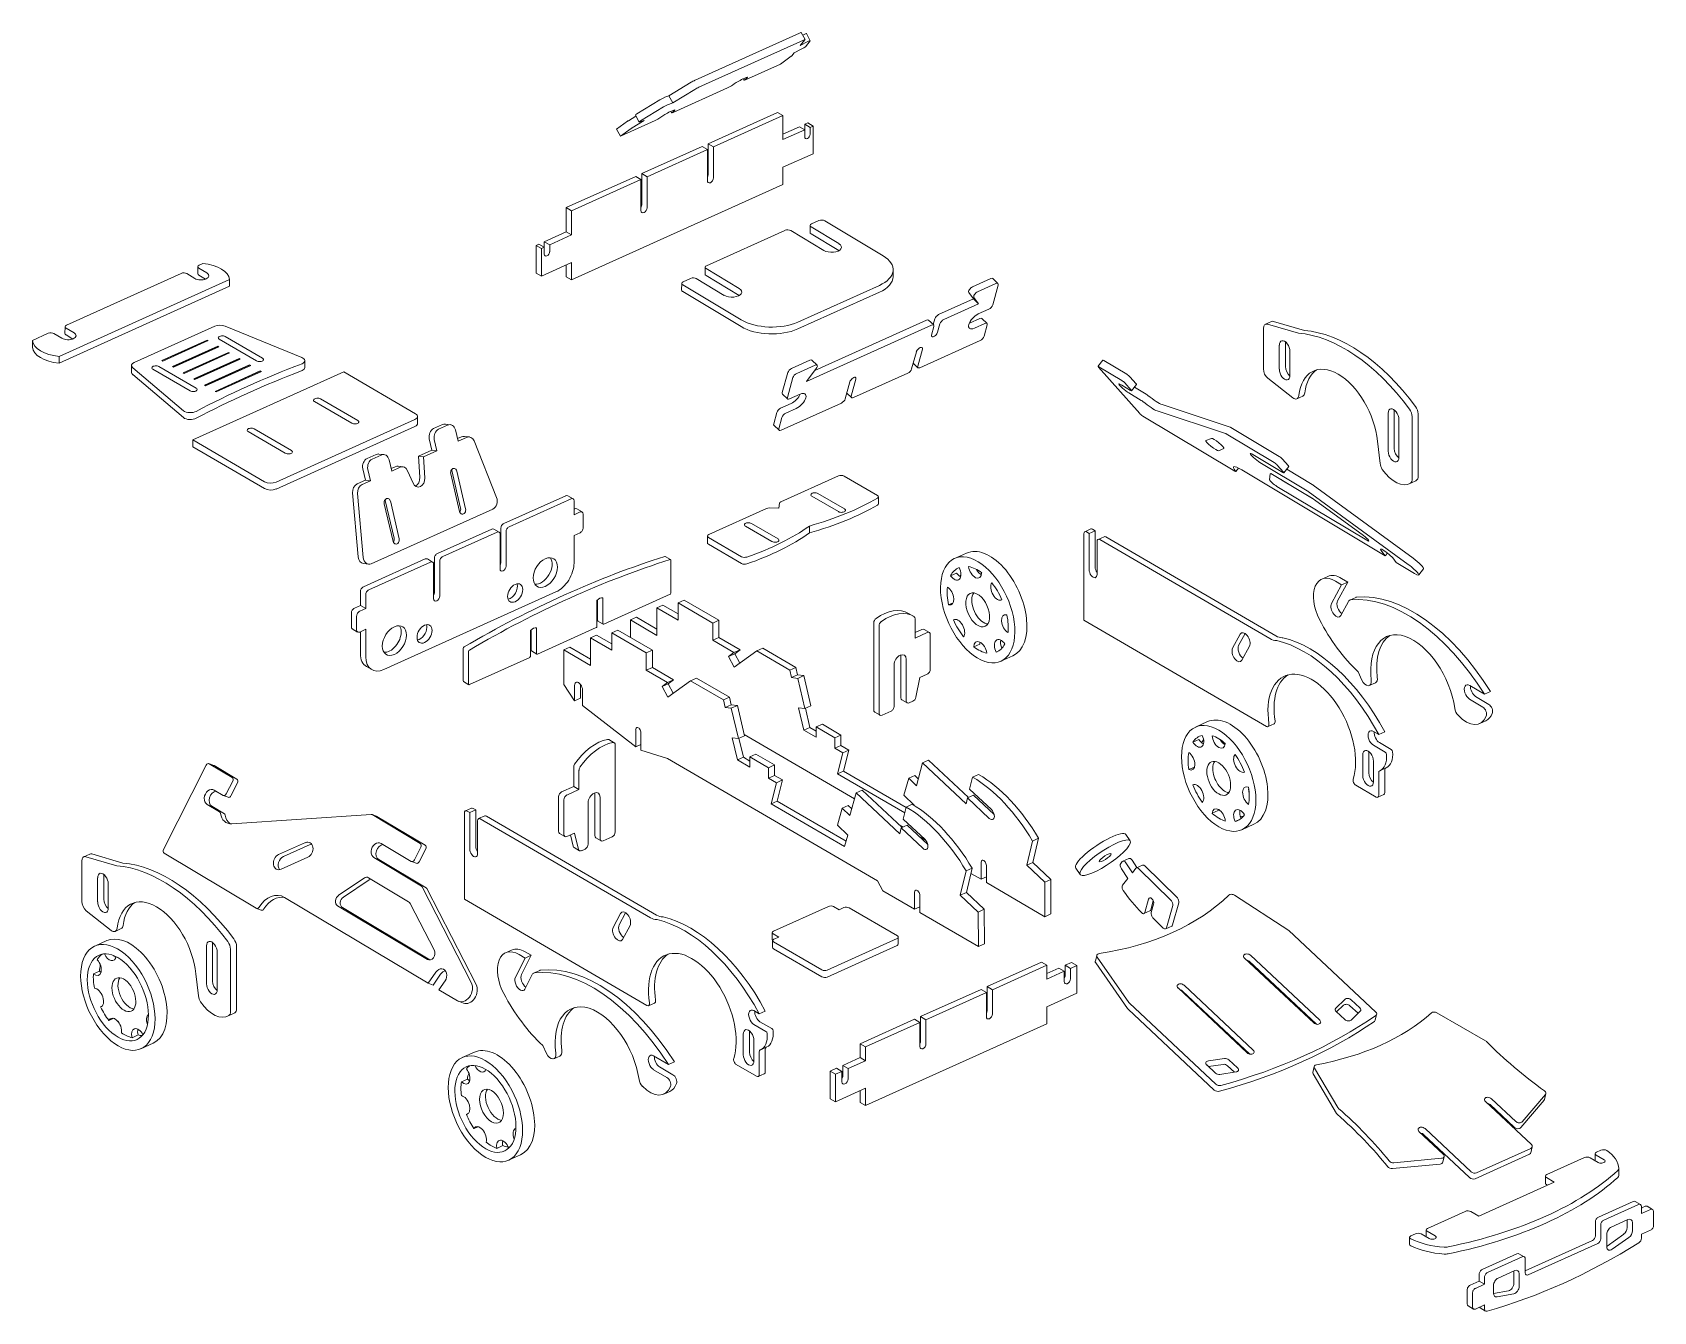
# Model space of a CAD drawing. Header units: millimetres. Extents: x -297 to 307, y 100 to 577.
import ezdxf

# ---------------------------------------------------------------- set-up
doc = ezdxf.new("R2010")
doc.units = ezdxf.units.MM
doc.header["$MEASUREMENT"] = 0

msp = doc.modelspace()

# ---------------------------------------------------------------- linework, layer by layer
at = {"linetype": 'Continuous', "lineweight": 0, "extrusion": (1.11022e-16, 0.858841, 0.512242)}
for p, q in [((-11.12, 577.2), (-50.14, 559.61)), ((-9.72, 574.57), (-48.74, 556.98)), ((-10.85, 572.61), (-9.11, 574.72)), ((-9.09, 574.77), (-10.5, 577.4)), ((-9.64, 576.56), (-9.96, 576.4)), ((-7.14, 574.35), (-8.54, 576.99)), ((-18.31, 565.64), (-14.24, 568.56)), ((-14.06, 568.71), (-13.12, 569.85)), ((-13.12, 569.85), (-10.51, 571.17)), ((-8.24, 573.93), (-10.85, 572.61)), ((-8.98, 572.1), (-7.16, 574.31)), ((-31.26, 559.8), (-18.31, 565.64)), ((-51.62, 558.83), (-59.84, 553.79)), ((-58.28, 547.62), (-38.01, 556.76)), ((-36.19, 557.77), (-35.49, 558.27)), ((-31.88, 559.6), (-32.16, 560.14)), ((-30.98, 560.3), (-31.68, 559.8)), ((-63.25, 552.29), (-71.83, 547.04)), ((-59.84, 553.79), (-61.4, 553.23)), ((-58.44, 551.16), (-60, 550.59)), ((-58.44, 551.16), (-59.84, 553.79)), ((-50.22, 556.19), (-58.44, 551.16)), ((-75.32, 544.3), (-79.39, 541.37)), ((-77.99, 538.74), (-65.04, 544.57)), ((-72.17, 546.24), (-74.98, 544.52)), ((-69.16, 544.59), (-73.58, 541.88)), ((-70.97, 543.98), (-72.37, 546.62)), ((-70.72, 544.03), (-69.16, 544.59)), ((-61.85, 549.66), (-70.43, 544.4)), ((-63.21, 545.59), (-62.51, 546.09)), ((-58.91, 547.42), (-59.19, 547.96)), ((-58.01, 548.12), (-58.71, 547.62)), ((-19.34, 547.61), (-45.24, 535.93)), ((-17.36, 546.45), (-43.26, 534.78)), ((-17.36, 546.45), (-19.34, 547.61)), ((-17.36, 537.44), (-17.36, 546.45)), ((-77.99, 538.74), (-79.39, 541.37)), ((-73.92, 541.66), (-77.99, 538.74)), ((-11.18, 542.27), (-17.36, 539.48)), ((-9.2, 541.12), (-17.36, 537.44)), ((-9.2, 541.12), (-11.18, 542.27)), ((-9.2, 541.12), (-9.2, 538.54)), ((-8.08, 543.67), (-9.17, 543.17)), ((-7.19, 542.02), (-9.17, 543.17)), ((-9.17, 543.17), (-9.17, 540.6)), ((-6.1, 542.51), (-8.08, 543.67)), ((-6.1, 542.51), (-7.19, 542.02)), ((-7.19, 542.02), (-7.19, 539.44)), ((-6.1, 532.21), (-6.1, 542.51)), ((-47.5, 534.92), (-70.02, 524.77)), ((-45.51, 533.76), (-68.04, 523.61)), ((-45.51, 533.76), (-47.5, 534.92)), ((-45.51, 533.76), (-45.51, 522.17)), ((-43.26, 534.78), (-45.24, 535.93)), ((-45.24, 535.93), (-45.24, 524.34)), ((-43.26, 534.78), (-43.26, 523.19)), ((-17.36, 527.13), (-6.1, 532.21)), ((-17.36, 520.69), (-17.36, 527.13)), ((-72.27, 523.75), (-98.17, 512.08)), ((-70.29, 522.6), (-96.19, 510.92)), ((-17.36, 520.69), (-96.19, 485.16)), ((-70.29, 522.6), (-72.27, 523.75)), ((-70.29, 522.6), (-70.29, 511)), ((-68.04, 523.61), (-70.02, 524.77)), ((-70.02, 524.77), (-70.02, 513.17)), ((-68.04, 523.61), (-68.04, 512.02)), ((-96.19, 510.92), (-98.17, 512.08)), ((-98.17, 503.06), (-98.17, 512.08)), ((-96.19, 501.9), (-96.19, 510.92)), ((-106.34, 499.38), (-98.17, 503.06)), ((-104.35, 498.22), (-96.19, 501.9)), ((-96.19, 501.9), (-98.17, 503.06)), ((-16.57, 503.61), (-45.86, 490.42)), ((-2.07, 496.11), (-14.45, 503.53)), ((-7.21, 505.4), (-7.24, 502.84)), ((-6.86, 502.31), (3.53, 496.08)), ((-6.84, 504.88), (3.56, 498.64)), ((-3.89, 507.25), (-6.7, 505.98)), ((20.02, 494.1), (-1.77, 507.16)), ((-109.43, 497.98), (-108.34, 498.47)), ((-107.45, 496.83), (-109.43, 497.98)), ((-109.43, 487.68), (-109.43, 497.98)), ((-106.36, 497.32), (-108.34, 498.47)), ((-107.45, 496.83), (-106.36, 497.32)), ((-107.45, 486.52), (-107.45, 496.83)), ((-106.36, 497.32), (-106.36, 494.74)), ((-106.34, 499.38), (-106.34, 496.8)), ((-104.35, 498.22), (-106.34, 499.38)), ((-104.35, 498.22), (-104.35, 495.65)), ((-235.59, 490.01), (-235.61, 487.45)), ((-233.68, 491.22), (-235.08, 490.59)), ((-96.19, 491.6), (-107.45, 486.52)), ((-98.17, 486.31), (-98.17, 490.71)), ((-96.19, 485.16), (-96.19, 491.6)), ((-46.37, 489.84), (-46.4, 487.28)), ((-287.35, 456.6), (-223.76, 485.29)), ((-241.83, 487.54), (-284.6, 468.24)), ((-236.74, 485.68), (-239.71, 487.46)), ((-235.24, 486.93), (-232.72, 485.42)), ((-235.21, 489.49), (-232.24, 487.71)), ((-223.76, 485.29), (-223.79, 482.73)), ((-107.45, 486.52), (-109.43, 487.68)), ((-96.19, 485.16), (-98.17, 486.31)), ((-55.09, 483.84), (-55.12, 481.28)), ((-51.77, 485.68), (-54.58, 484.42)), ((-39.25, 479.36), (-49.65, 485.6)), ((-46.02, 486.76), (-33.64, 479.34)), ((-46, 489.32), (-33.62, 481.9)), ((23.75, 488.87), (23.72, 486.31)), ((60.21, 485.61), (53.37, 482.53)), ((62.87, 483.76), (60.97, 485.62)), ((-287.37, 454.04), (-223.79, 482.73)), ((-54.74, 480.75), (-32.96, 467.69)), ((-54.72, 483.32), (-32.93, 470.25)), ((-11.79, 466.83), (18.63, 480.53)), ((-11.76, 469.39), (18.65, 483.09)), ((53.69, 478.02), (40.74, 472.18)), ((51.99, 480.44), (53.69, 478.02)), ((55.58, 476.16), (53.69, 478.02)), ((53.88, 478.58), (55.58, 476.16)), ((62.11, 483.75), (55.26, 480.66)), ((60.9, 475.77), (62.94, 483.2)), ((55.58, 476.16), (42.63, 470.32)), ((55.54, 472.42), (59.48, 474.2)), ((-285.11, 467.67), (-285.14, 465.1)), ((-284.74, 467.14), (-281.76, 465.36)), ((-229.29, 467.82), (-259.3, 454.29)), ((-196.83, 456.2), (-225.44, 467.87)), ((38.13, 468.29), (-8.6, 447.23)), ((36.24, 470.15), (-5.45, 451.36)), ((38.89, 468.3), (36.99, 470.16)), ((38.09, 464.55), (38.96, 467.74)), ((39.32, 470.61), (38.73, 468.46)), ((41.22, 468.75), (40.34, 465.57)), ((56.13, 470.75), (52.19, 468.97)), ((58.03, 468.89), (54.08, 467.11)), ((58.79, 468.9), (56.89, 470.76)), ((57.69, 464.09), (58.86, 468.34)), ((161.87, 451.96), (161.87, 467.01)), ((164.87, 469.61), (162.62, 468.59)), ((163.42, 468.62), (174.92, 465.24)), ((165.68, 469.64), (177.17, 466.25)), ((-297.26, 462.53), (-297.29, 459.97)), ((-291.36, 465.2), (-297.26, 462.53)), ((-286.27, 463.33), (-289.24, 465.11)), ((-284.76, 464.58), (-282.24, 463.07)), ((-232.11, 462.69), (-249, 455.08)), ((-232.11, 462.56), (-248.88, 455)), ((-248.6, 454.85), (-231.71, 462.46)), ((-228.15, 460.38), (-245.04, 452.77)), ((-228.15, 460.26), (-244.91, 452.7)), ((-244.64, 452.54), (-227.75, 460.15)), ((-231.71, 462.46), (-232.11, 462.69)), ((-232.11, 462.56), (-232.11, 462.69)), ((-231.84, 462.4), (-232.11, 462.56)), ((-227.75, 460.15), (-228.15, 460.38)), ((-228.15, 460.26), (-228.15, 460.38)), ((-227.87, 460.1), (-228.15, 460.26)), ((-227.58, 462.96), (-213.71, 454.89)), ((-211.46, 455.9), (-225.33, 463.98)), ((33.75, 452.37), (56.28, 462.52)), ((167.82, 451.77), (167.82, 460.79)), ((170.07, 452.79), (170.07, 461.8)), ((-287.35, 456.6), (-287.37, 454.04)), ((-249, 455.08), (-248.6, 454.85)), ((-224.18, 458.08), (-241.07, 450.46)), ((-224.18, 457.95), (-240.95, 450.39)), ((-240.68, 450.23), (-223.79, 457.85)), ((-220.22, 455.77), (-237.11, 448.16)), ((-220.22, 455.64), (-236.99, 448.08)), ((-236.71, 447.92), (-219.82, 455.54)), ((-223.79, 457.85), (-224.18, 458.08)), ((-224.18, 457.95), (-224.18, 458.08)), ((-223.91, 457.79), (-224.18, 457.95)), ((-219.82, 455.54), (-220.22, 455.77)), ((-220.22, 455.64), (-220.22, 455.77)), ((-219.95, 455.48), (-220.22, 455.64)), ((-195.7, 455), (-195.7, 452.42)), ((-7.26, 455.2), (-14.11, 452.11)), ((-4.61, 453.34), (-6.5, 455.2)), ((30.67, 451.91), (32.42, 458.28)), ((33, 452.36), (31.26, 454.06)), ((34.67, 459.29), (32.92, 452.92)), ((102.02, 455.18), (100.18, 452.85)), ((102.38, 455.04), (110.91, 449.93)), ((171.78, 458.48), (171.78, 449.46)), ((-260.31, 453.14), (-260.31, 450.56)), ((-259.88, 452.34), (-240.93, 436.33)), ((-259.88, 449.77), (-240.93, 433.75)), ((-252.35, 451.79), (-238.48, 443.72)), ((-236.23, 444.73), (-250.1, 452.81)), ((-245.04, 452.77), (-244.64, 452.54)), ((-241.07, 450.46), (-240.68, 450.23)), ((-181.11, 450.78), (-237.41, 425.4)), ((-237.11, 448.16), (-236.71, 447.92)), ((-216.26, 453.46), (-233.15, 445.85)), ((-216.26, 453.33), (-233.02, 445.78)), ((-232.75, 445.62), (-215.86, 453.23)), ((-212.29, 451.15), (-229.18, 443.54)), ((-212.29, 451.03), (-229.06, 443.47)), ((-228.79, 443.31), (-211.9, 450.92)), ((-215.86, 453.23), (-216.26, 453.46)), ((-216.26, 453.33), (-216.26, 453.46)), ((-215.98, 453.18), (-216.26, 453.33)), ((-211.9, 450.92), (-212.29, 451.15)), ((-212.29, 451.03), (-212.29, 451.15)), ((-212.02, 450.87), (-212.29, 451.03)), ((-154.35, 435.21), (-181.11, 450.78)), ((-15.52, 450.54), (-17.57, 443.11)), ((-13.63, 448.68), (-15.67, 441.25)), ((-5.37, 453.33), (-12.21, 450.25)), ((-8.6, 447.23), (-4.9, 452.08)), ((9.9, 448.12), (8.15, 441.76)), ((8.98, 441.2), (29.25, 450.34)), ((115.74, 435.25), (100.31, 452.61)), ((100.55, 452.71), (109.07, 447.6)), ((112.05, 449.01), (114.41, 446.35)), ((172.81, 441.14), (163.54, 448.44)), ((-233.15, 445.85), (-232.75, 445.62)), ((-229.18, 443.54), (-228.79, 443.31)), ((-15.6, 440.69), (-17.49, 442.55)), ((-14.84, 440.7), (-10.9, 442.47)), ((5.89, 440.74), (7.64, 447.11)), ((8.22, 441.19), (6.49, 442.9)), ((112.34, 443.92), (109.07, 445.89)), ((110.22, 446.68), (112.57, 444.02)), ((111.68, 442.94), (116.33, 440.16)), ((114.54, 446.12), (112.7, 443.79)), ((113.76, 445.13), (118.16, 442.49)), ((176.6, 441.78), (174.35, 440.77)), ((-192.06, 439.71), (-178.18, 431.63)), ((-175.93, 432.65), (-189.8, 440.72)), ((-19.61, 435.68), (-20.77, 431.43)), ((-14.25, 439.03), (-18.19, 437.25)), ((-18.04, 429.02), (4.48, 439.17)), ((-12.35, 437.17), (-16.29, 435.39)), ((122.24, 436.27), (147.69, 427.86)), ((124.07, 438.6), (149.53, 430.19)), ((210.7, 422.23), (210.7, 436.4)), ((-200.7, 421.48), (-214.58, 429.55)), ((-206.42, 409.69), (-154.63, 433.04)), ((-206.42, 407.11), (-154.63, 430.46)), ((-153.61, 434.19), (-153.61, 431.62)), ((-147.65, 429.65), (-144.28, 431.18)), ((-145.79, 429.43), (-142.41, 430.95)), ((-143.25, 431.34), (-141.38, 431.11)), ((-18.8, 429.01), (-20.7, 430.87)), ((-17.71, 433.82), (-18.88, 429.57)), ((151.19, 413.75), (116.89, 434.32)), ((149.79, 430.06), (167.75, 419.29)), ((208.44, 421.21), (208.44, 435.38)), ((212.41, 433.08), (212.41, 418.91)), ((217.36, 434.13), (217.36, 410.86)), ((219.61, 435.14), (219.61, 411.87)), ((-237.41, 425.4), (-210.66, 409.83)), ((-237.41, 425.4), (-237.41, 422.83)), ((-216.83, 428.54), (-202.96, 420.46)), ((-149.25, 425.83), (-148.25, 421.61)), ((-147.38, 425.6), (-146.39, 421.38)), ((-138.5, 424.93), (-139.49, 429.15)), ((-138.73, 425.9), (-137.2, 426.59)), ((-138.5, 424.93), (-135.33, 426.36)), ((-136.17, 426.75), (-134.3, 426.52)), ((-124.12, 403.94), (-132.56, 425.03)), ((140.45, 425.15), (142.47, 426.01)), ((147.96, 427.73), (165.91, 416.96)), ((205.39, 416.66), (204.48, 424.95)), ((-237.41, 422.83), (-210.66, 407.25)), ((-172.43, 418.49), (-169.05, 420.01)), ((-170.56, 418.26), (-167.18, 419.78)), ((-166.16, 419.95), (-168.02, 420.17)), ((-164.27, 417.98), (-163.28, 413.76)), ((-148.25, 421.61), (-153.32, 419.32)), ((-151.45, 419.09), (-153.32, 419.32)), ((-153.32, 419.32), (-152.78, 411.49)), ((-146.39, 421.38), (-151.45, 419.09)), ((-151.45, 419.09), (-150.91, 411.26)), ((-146.39, 421.38), (-148.25, 421.61)), ((147.12, 422.25), (145.1, 421.39)), ((169.18, 413.29), (157.99, 420)), ((168.9, 418.37), (171.25, 415.71)), ((-173.03, 410.44), (-174.02, 414.66)), ((-171.16, 410.21), (-172.15, 414.43)), ((-163.5, 414.73), (-161.92, 415.44)), ((-163.28, 413.76), (-160.06, 415.21)), ((-159.03, 415.38), (-160.9, 415.61)), ((-157.32, 413.95), (-155.32, 409.27)), ((-141.26, 412.8), (-137.96, 398.73)), ((-140.87, 414.04), (-137.57, 399.97)), ((-139.01, 413.81), (-135.7, 399.74)), ((3.41, 412), (-18.08, 402.31)), ((17.94, 404.7), (5.53, 411.93)), ((152.59, 414.92), (151.56, 413.62)), ((207.34, 382.15), (153.87, 414.21)), ((160.6, 417.05), (178.26, 406.47)), ((164.17, 410.57), (164.44, 412.81)), ((165.24, 412.55), (180.16, 403.61)), ((167.06, 416.04), (169.42, 413.39)), ((171.38, 415.48), (169.55, 413.15)), ((170.6, 414.49), (180.1, 408.8)), ((-175.74, 381.75), (-177.87, 405.68)), ((-173.03, 410.44), (-176.2, 409.01)), ((-173.87, 381.52), (-176.01, 405.45)), ((-171.16, 410.21), (-174.33, 408.78)), ((-171.16, 410.21), (-173.03, 410.44)), ((5.59, 399.67), (-4.32, 405.44)), ((200.42, 388.02), (166.93, 408.1)), ((180.46, 403.42), (168.76, 410.43)), ((178.62, 406.22), (215.87, 379)), ((180.46, 408.55), (217.7, 381.33)), ((218.48, 410.08), (216.22, 409.07)), ((-170.88, 379.22), (-125.57, 399.64)), ((-166.03, 401.63), (-162.73, 387.56)), ((-165.65, 402.87), (-162.35, 388.81)), ((-163.78, 402.65), (-160.48, 388.58)), ((-98.38, 404.61), (-121.46, 394.2)), ((-96.39, 403.45), (-119.48, 393.05)), ((-95.64, 403.46), (-97.62, 404.62)), ((-95.27, 397.52), (-95.27, 402.67)), ((-95, 399.69), (-95.27, 399.57)), ((-92.26, 398.54), (-94.24, 399.7)), ((-23.52, 399.86), (-45.01, 390.17)), ((-18.82, 399.93), (-22.43, 400.05)), ((-18.82, 399.93), (-18.59, 401.78)), ((3.34, 398.66), (-6.57, 404.43)), ((18.31, 404.2), (18.31, 401.62)), ((180.94, 403.09), (199.24, 389.71)), ((-93.02, 398.54), (-95.27, 397.52)), ((-91.89, 392.6), (-91.89, 397.75)), ((-21.43, 387.49), (-31.34, 393.26)), ((-19.18, 388.51), (-29.09, 394.28)), ((-7.42, 393.3), (-7.42, 390.72)), ((-125.97, 392.17), (-146.23, 383.03)), ((-123.98, 391.02), (-144.25, 381.88)), ((-123.23, 391.03), (-125.21, 392.18)), ((-122.86, 377.35), (-122.86, 390.24)), ((-122.59, 392.41), (-122.59, 379.52)), ((-120.6, 391.25), (-120.6, 378.37)), ((-95.27, 389.79), (-93.02, 390.81)), ((-95.27, 379.48), (-95.27, 389.79)), ((-45.52, 387.02), (-45.52, 389.59)), ((-32.74, 381.86), (-45.15, 389.08)), ((94.9, 358.19), (94.9, 390.4)), ((97.52, 392.21), (95.27, 391.19)), ((95.89, 391.11), (96.88, 390.54)), ((99.13, 391.55), (96.88, 390.54)), ((96.88, 390.54), (96.88, 377.01)), ((98.14, 392.13), (99.13, 391.55)), ((99.13, 391.55), (99.13, 378.02)), ((99.85, 375.28), (99.85, 387.52)), ((102.48, 389.32), (100.23, 388.31)), ((100.84, 388.23), (164.26, 351.31)), ((103.1, 389.24), (166.52, 352.33)), ((-150.74, 381), (-173.82, 370.6)), ((-148, 379.86), (-149.98, 381.01)), ((-147.36, 381.24), (-147.36, 368.36)), ((-59.23, 380.76), (-61.21, 381.92)), ((-32.74, 379.28), (-45.15, 386.51)), ((51.18, 383.2), (46.68, 381.17)), ((205.74, 384.27), (207.34, 382.15)), ((208.18, 383.21), (207.34, 382.15)), ((211.37, 379.74), (210.1, 381.42)), ((-173.78, 379.28), (-171.91, 379.06)), ((-148.76, 379.85), (-171.84, 369.44)), ((-147.63, 366.19), (-147.63, 379.07)), ((-145.38, 380.09), (-145.38, 367.2)), ((-59.13, 368.34), (-59.13, 380.54)), ((47.45, 375.77), (45.2, 374.75)), ((218.24, 375.62), (211.37, 379.74)), ((221.65, 377.38), (219.81, 375.05)), ((185.87, 374.49), (183.62, 373.47)), ((191.06, 371.37), (187.29, 364.35)), ((188.78, 372.74), (191.06, 371.37)), ((193.31, 372.38), (189.54, 365.36)), ((191.03, 373.76), (193.31, 372.38)), ((193.31, 372.38), (191.06, 371.37)), ((-174.95, 363.65), (-177.2, 362.63)), ((-174.95, 368.8), (-174.95, 363.65)), ((-172.97, 362.5), (-174.95, 363.65)), ((-172.97, 367.65), (-172.97, 362.5)), ((-166.21, 339.78), (-102.02, 368.71)), ((-86.72, 355.91), (-86.72, 365.51)), ((-86.45, 365.78), (-86.45, 358.08)), ((-84.46, 366.52), (-84.46, 356.92)), ((-84.15, 356.7), (-59.45, 367.84)), ((-62.09, 363.8), (-64.34, 362.79)), ((-62.09, 363.8), (-56.41, 360.5)), ((-54.16, 365.63), (-56.41, 364.61)), ((-56.41, 358.17), (-56.41, 364.61)), ((-56.41, 364.61), (-43.53, 357.12)), ((-54.16, 365.63), (-41.28, 358.13)), ((46.21, 364.7), (44.44, 363.9)), ((190.79, 359.89), (193.63, 365.17)), ((196.39, 366.69), (194.14, 365.68)), ((-178.33, 360.84), (-178.33, 355.69)), ((-176.35, 359.68), (-176.35, 354.53)), ((-172.97, 362.5), (-175.22, 361.48)), ((-84.36, 356.7), (-86.34, 357.85)), ((-72, 359.27), (-74.25, 358.25)), ((-74.25, 351.74), (-74.25, 358.25)), ((-74.25, 358.25), (-64.34, 352.48)), ((-72, 359.27), (-64.34, 354.81)), ((-64.34, 352.48), (-64.34, 362.79)), ((-64.34, 362.79), (-56.41, 358.17)), ((-41.28, 358.13), (-43.53, 357.12)), ((-43.53, 357.12), (-43.53, 350.67)), ((-41.28, 358.13), (-41.28, 351.69)), ((16.52, 357.19), (16.52, 324.68)), ((31.5, 359.57), (29.52, 360.73)), ((32.01, 351.52), (32.01, 358.7)), ((46.63, 358.42), (46.27, 358.26)), ((162.99, 318.56), (94.9, 358.19)), ((-175.97, 353.74), (-177.96, 354.9)), ((-175.22, 353.75), (-172.97, 354.77)), ((-174.95, 353.87), (-174.95, 345.61)), ((-172.97, 354.77), (-172.97, 344.46)), ((-111.49, 344.74), (-111.49, 354.34)), ((-111.22, 354.61), (-111.22, 346.91)), ((-109.24, 355.35), (-109.24, 345.76)), ((-108.92, 345.54), (-87.03, 355.4)), ((-86.86, 352.64), (-89.12, 351.62)), ((-89.12, 341.31), (-89.12, 351.62)), ((-89.12, 351.62), (-81.19, 347.01)), ((-86.86, 352.64), (-81.19, 349.33)), ((-78.94, 354.46), (-81.19, 353.45)), ((-81.19, 347.01), (-81.19, 353.45)), ((-81.19, 353.45), (-68.31, 345.95)), ((-78.94, 354.46), (-66.05, 346.96)), ((-41.28, 351.69), (-43.53, 350.67)), ((-41.28, 351.69), (-33.35, 347.08)), ((18.5, 356.03), (18.5, 323.53)), ((34.53, 354.7), (32.01, 353.56)), ((36.51, 353.55), (32.01, 351.52)), ((37.27, 353.56), (35.29, 354.71)), ((37.64, 339.88), (37.64, 352.77)), ((150.39, 347.71), (153.18, 352.91)), ((152.64, 348.73), (155.04, 353.19)), ((-136.56, 347.69), (-136.56, 335.49)), ((-134.58, 346.53), (-134.58, 334.34)), ((-109.13, 345.53), (-111.12, 346.69)), ((-96.77, 348.1), (-99.03, 347.08)), ((-99.03, 334.2), (-99.03, 347.08)), ((-99.03, 347.08), (-89.12, 341.31)), ((-96.77, 348.1), (-89.12, 343.64)), ((-66.05, 346.96), (-68.31, 345.95)), ((-68.31, 345.95), (-68.31, 339.51)), ((-66.05, 346.96), (-66.05, 340.52)), ((-43.53, 350.67), (-35.61, 346.06)), ((-35.61, 346.06), (-37.59, 344.64)), ((-35.33, 345.65), (-37.59, 344.64)), ((-33.35, 347.08), (-35.61, 346.06)), ((-35.49, 340.68), (-27.08, 346.72)), ((-33.35, 347.08), (-35.33, 345.65)), ((-35.33, 345.65), (-33.46, 342.13)), ((-24.82, 347.73), (-27.08, 346.72)), ((-27.08, 346.72), (-14.8, 339.57)), ((-24.82, 347.73), (-12.54, 340.58)), ((26.65, 344.71), (26.65, 329.25)), ((56.08, 349.21), (53.83, 348.2)), ((62.54, 346.37), (62.25, 346.24)), ((68.44, 344.91), (63.94, 342.88)), ((156.68, 348.46), (153.89, 343.26)), ((-170.74, 339.73), (-172.72, 340.88)), ((-134.26, 334.12), (-111.81, 344.23)), ((-66.05, 340.52), (-68.31, 339.51)), ((-68.31, 339.51), (-60.38, 334.89)), ((-66.05, 340.52), (-58.13, 335.91)), ((-37.59, 344.64), (-35.49, 340.68)), ((-12.54, 340.58), (-14.8, 339.57)), ((-14.8, 339.57), (-14.14, 336.75)), ((-12.54, 340.58), (-11.88, 337.77)), ((24.13, 326.06), (24.13, 341.52)), ((28.63, 343.55), (28.63, 328.09)), ((198.62, 335.81), (197.22, 338.86)), ((-134.47, 334.11), (-136.45, 335.27)), ((-95.06, 328.03), (-99.03, 334.2)), ((-95.06, 333.83), (-95.06, 328.03)), ((-92.81, 334.17), (-92.81, 329.04)), ((-60.38, 334.89), (-62.36, 333.47)), ((-60.11, 334.49), (-62.36, 333.47)), ((-62.36, 333.47), (-60.26, 329.51)), ((-58.13, 335.91), (-60.38, 334.89)), ((-60.26, 329.51), (-51.85, 335.55)), ((-58.13, 335.91), (-60.11, 334.49)), ((-60.11, 334.49), (-58.24, 330.96)), ((-49.6, 336.57), (-51.85, 335.55)), ((-51.85, 335.55), (-39.57, 328.4)), ((-49.6, 336.57), (-37.32, 329.42)), ((-11.88, 337.77), (-14.14, 336.75)), ((-14.14, 336.75), (-11.82, 336.47)), ((-11.88, 337.77), (-9.57, 337.49)), ((-9.57, 337.49), (-11.82, 336.47)), ((-11.82, 336.47), (-9.18, 325.22)), ((-9.57, 337.49), (-6.93, 326.23)), ((32.22, 329.4), (33.7, 336.82)), ((33.7, 336.82), (36.51, 338.09)), ((203.65, 334.82), (201.39, 333.81)), ((244.34, 330.53), (238.84, 333.85)), ((-92.81, 329.04), (-95.06, 328.03)), ((-92.09, 326.3), (-92.09, 332.09)), ((-37.32, 329.42), (-39.57, 328.4)), ((-39.57, 328.4), (-38.91, 325.59)), ((-36.66, 326.6), (-38.91, 325.59)), ((-37.32, 329.42), (-36.66, 326.6)), ((-36.66, 326.6), (-34.34, 326.32)), ((29, 327.31), (27.02, 328.46)), ((29.76, 327.31), (31.13, 327.93)), ((238.77, 328.74), (243.72, 325.75)), ((241.02, 329.75), (245.97, 326.76)), ((246.59, 331.54), (244.34, 330.53)), ((-72.27, 310.9), (-92.09, 326.3)), ((-38.91, 325.59), (-36.6, 325.3)), ((-34.34, 326.32), (-36.6, 325.3)), ((-36.6, 325.3), (-33.95, 314.05)), ((-34.34, 326.32), (-31.7, 315.06)), ((-9.18, 325.22), (-11.49, 325.5)), ((-11.49, 325.5), (-9.54, 317.19)), ((-6.93, 326.23), (-9.18, 325.22)), ((-8.96, 325.32), (-7.29, 318.2)), ((18.87, 322.74), (16.89, 323.89)), ((19.62, 322.75), (23, 324.27)), ((244.81, 320.64), (242.56, 319.63)), ((-72.27, 317.34), (-72.27, 310.9)), ((-70.29, 309.74), (-70.29, 316.18)), ((-31.7, 315.06), (-33.95, 314.05)), ((9.37, 291.54), (-31.81, 315.51)), ((-7.29, 318.2), (-9.54, 317.19)), ((-9.54, 317.19), (-4.89, 314.48)), ((-7.29, 318.2), (-4.89, 316.8)), ((-2.63, 319.36), (-4.89, 318.34)), ((-4.89, 314.48), (-4.89, 318.34)), ((-4.89, 318.34), (2.05, 314.3)), ((-2.63, 319.36), (4.3, 315.32)), ((4.3, 315.32), (2.05, 314.3)), ((4.3, 315.32), (4.3, 311.45)), ((141.08, 320.32), (136.57, 318.29)), ((165.85, 319.5), (163.6, 318.48)), ((204.89, 315.51), (202.91, 316.67)), ((207.14, 316.53), (204.89, 315.51)), ((-82.25, 313.63), (-80.27, 312.47)), ((-79.89, 311.68), (-79.89, 279.17)), ((-70.29, 311.79), (-72.27, 310.9)), ((-60.38, 306.55), (-70.29, 309.74)), ((-33.95, 314.05), (-36.27, 314.33)), ((-36.27, 314.33), (-34.31, 306.02)), ((-33.73, 314.15), (-32.06, 307.03)), ((2.05, 314.3), (2.05, 310.44)), ((4.3, 311.45), (2.05, 310.44)), ((2.05, 310.44), (5.02, 308.71)), ((5.02, 308.71), (3.04, 300.84)), ((4.3, 311.45), (7.28, 309.72)), ((7.28, 309.72), (5.02, 308.71)), ((7.28, 309.72), (5.29, 301.86)), ((137.85, 313.72), (135.59, 312.71)), ((201.2, 301.22), (201.2, 308.95)), ((202.91, 311.52), (207.34, 308.94)), ((205.16, 312.53), (209.59, 309.95)), ((-248.41, 272.6), (-232.5, 304.09)), ((-229.64, 303.97), (-231.44, 304.66)), ((-231.34, 304.61), (-222.81, 299.5)), ((-229.54, 303.92), (-221.01, 298.81)), ((-95.39, 296.14), (-95.39, 303.32)), ((17.9, 260.98), (-60.38, 306.55)), ((-32.06, 307.03), (-34.31, 306.02)), ((-34.31, 306.02), (-29.66, 303.31)), ((-32.06, 307.03), (-29.66, 305.64)), ((-27.41, 308.19), (-29.66, 307.17)), ((-29.66, 303.31), (-29.66, 307.17)), ((-29.66, 307.17), (-22.72, 303.14)), ((-27.41, 308.19), (-20.47, 304.15)), ((-20.47, 304.15), (-22.72, 303.14)), ((-22.72, 303.14), (-22.72, 299.27)), ((-20.47, 304.15), (-20.47, 300.29)), ((32.42, 296.43), (34.75, 304.92)), ((37, 305.94), (34.75, 304.92)), ((34.75, 304.92), (51, 289.68)), ((37, 305.94), (51.85, 292)), ((136.15, 303.36), (134.08, 302.42)), ((198.95, 300.2), (198.95, 307.93)), ((202.91, 305.63), (202.91, 297.9)), ((207.71, 303.1), (205.46, 302.09)), ((-222.59, 298.16), (-225.02, 293.35)), ((-220.79, 297.47), (-223.22, 292.66)), ((-93.41, 294.98), (-93.41, 302.17)), ((-20.47, 300.29), (-22.72, 299.27)), ((-22.72, 299.27), (-19.75, 297.54)), ((-19.75, 297.54), (-21.73, 289.68)), ((-20.47, 300.29), (-17.5, 298.56)), ((-17.5, 298.56), (-19.75, 297.54)), ((-17.5, 298.56), (-19.48, 290.69)), ((5.29, 301.86), (3.04, 300.84)), ((3.04, 300.84), (28.09, 286.26)), ((5.29, 301.86), (28.58, 288.31)), ((27.81, 292.86), (29.56, 299.23)), ((31.82, 300.25), (29.56, 299.23)), ((29.56, 299.23), (32.42, 296.43)), ((31.82, 300.25), (33.12, 298.97)), ((52.31, 295.13), (53.39, 299.65)), ((55.65, 300.66), (53.39, 299.65)), ((135.61, 296.79), (135.59, 296.78)), ((203.9, 292.17), (196.33, 296.57)), ((204.89, 301.22), (204.89, 292.88)), ((207.14, 302.23), (207.14, 293.89)), ((-226.18, 292.83), (-229.45, 294.79)), ((-224.28, 292.1), (-226.08, 292.79)), ((-101.02, 279.43), (-101.02, 292.31)), ((-99.89, 294.11), (-95.39, 296.14)), ((-99.04, 278.28), (-99.04, 291.16)), ((-97.91, 292.95), (-93.41, 294.98)), ((-95.39, 296.14), (-93.41, 294.98)), ((-87.51, 277.79), (-87.51, 293.25)), ((-85.52, 276.64), (-85.52, 292.1)), ((-19.48, 290.69), (-21.73, 289.68)), ((-19.48, 290.69), (6.21, 275.74)), ((7.64, 285.26), (9.98, 293.75)), ((12.23, 294.77), (9.98, 293.75)), ((9.98, 293.75), (26.22, 278.51)), ((12.23, 294.77), (27.08, 280.84)), ((31.6, 289.14), (27.81, 292.86)), ((51, 289.68), (51.52, 291.86)), ((53.77, 292.87), (51.52, 291.86)), ((51.52, 291.86), (59.64, 284.23)), ((60.43, 287.5), (52.31, 295.13)), ((53.77, 292.87), (61.44, 285.67)), ((206.77, 293.1), (204.52, 292.09)), ((-232.15, 289.46), (-227.5, 286.67)), ((-230.35, 288.77), (-225.69, 285.99)), ((-222.91, 282.19), (-170.97, 285.72)), ((-168.9, 285), (-170.7, 285.68)), ((-170.6, 285.64), (-152.62, 274.88)), ((-168.8, 284.95), (-150.82, 274.19)), ((-136.17, 254.04), (-136.17, 286.24)), ((-133.54, 288.05), (-135.79, 287.04)), ((-135.18, 286.96), (-134.18, 286.38)), ((-131.93, 287.39), (-134.18, 286.38)), ((-134.18, 286.38), (-134.18, 272.85)), ((-132.92, 287.97), (-131.93, 287.39)), ((-131.93, 287.39), (-131.93, 273.87)), ((-128.59, 285.17), (-130.84, 284.15)), ((-127.97, 285.09), (-64.55, 248.17)), ((-90.03, 290.07), (-90.03, 274.61)), ((-21.73, 289.68), (5.66, 273.73)), ((3.04, 281.7), (4.79, 288.07)), ((7.04, 289.08), (4.79, 288.07)), ((4.79, 288.07), (7.64, 285.26)), ((7.04, 289.08), (8.34, 287.8)), ((27.53, 283.96), (28.62, 288.48)), ((30.87, 289.49), (28.62, 288.48)), ((31.58, 289.07), (31.6, 289.14)), ((144.99, 287.13), (142.74, 286.12)), ((-131.21, 271.12), (-131.21, 283.36)), ((-130.22, 284.07), (-66.8, 247.16)), ((-100.65, 278.64), (-98.67, 277.49)), ((-95.1, 278.76), (-97.91, 277.49)), ((-93.62, 272.67), (-95.1, 278.76)), ((6.83, 277.98), (3.04, 281.7)), ((27.46, 281.01), (25.97, 281.87)), ((26.22, 278.51), (26.75, 280.69)), ((29, 281.7), (26.75, 280.69)), ((26.75, 280.69), (34.87, 273.07)), ((35.66, 276.34), (27.53, 283.96)), ((29, 281.7), (36.67, 274.51)), ((112.2, 275.82), (110.58, 278.24)), ((153.18, 283.92), (151.33, 283.09)), ((158.34, 282.03), (153.83, 280)), ((-205.46, 270.73), (-195.47, 275.18)), ((-203.65, 270.04), (-193.66, 274.49)), ((-155.99, 268.21), (-167.2, 274.92)), ((-152.4, 273.54), (-154.83, 268.73)), ((-150.6, 272.85), (-153.03, 268.04)), ((-95.6, 273.83), (-96.63, 278.07)), ((-95.26, 273.34), (-93.28, 272.18)), ((-91.15, 272.81), (-92.53, 272.19)), ((-87.13, 277), (-85.15, 275.85)), ((-81.02, 277.38), (-84.4, 275.86)), ((5.66, 273.73), (6.83, 277.98)), ((35.87, 276.11), (33.47, 277.51)), ((75.77, 275.78), (73.6, 266.74)), ((78.02, 276.8), (75.77, 275.78)), ((78.02, 276.8), (75.85, 267.76)), ((-278.89, 253.27), (-278.89, 268.33)), ((-275.89, 270.93), (-278.14, 269.91)), ((-277.34, 269.94), (-265.84, 266.56)), ((-275.09, 270.96), (-263.59, 267.57)), ((-213.84, 250.71), (-248.19, 271.26)), ((-194.57, 269.73), (-204.56, 265.28)), ((-169.89, 269.58), (-152.21, 259)), ((-168.09, 268.89), (-150.41, 258.31)), ((-154.09, 267.47), (-155.9, 268.16)), ((56.55, 267.81), (56.55, 261.5)), ((58.53, 260.34), (58.53, 266.65)), ((75.85, 267.76), (73.6, 266.74)), ((73.6, 266.74), (80.29, 260.46)), ((75.85, 267.76), (82.54, 261.48)), ((108.67, 267.37), (109.24, 268.1)), ((111.68, 269.27), (109.43, 268.25)), ((110.62, 267.61), (113.05, 263.97)), ((112.87, 268.62), (114.72, 265.86)), ((116.79, 266.79), (114.54, 265.77)), ((117.7, 266.48), (129.65, 254.74)), ((-272.95, 253.09), (-272.95, 262.11)), ((-270.7, 254.11), (-270.7, 263.12)), ((-183.11, 255.53), (-173.54, 261.96)), ((-181.31, 254.84), (-171.73, 261.27)), ((-171.89, 262.09), (-156.95, 253.15)), ((19.89, 257.25), (17.9, 260.98)), ((50.99, 264.62), (48.82, 255.57)), ((53.25, 265.63), (50.99, 264.62)), ((53.25, 265.63), (51.07, 256.59)), ((56.55, 261.5), (52.78, 263.69)), ((58.53, 262.39), (56.55, 261.5)), ((80.33, 247.55), (58.53, 260.34)), ((82.54, 261.48), (80.29, 260.46)), ((80.29, 260.46), (80.33, 247.55)), ((82.54, 261.48), (82.59, 248.57)), ((93.5, 263.3), (91.88, 265.72)), ((111.34, 261.8), (108.91, 265.44)), ((109.36, 259.27), (111.34, 261.8)), ((113.05, 263.97), (114.34, 265.62)), ((115.45, 265.47), (127.4, 253.73)), ((-268.98, 259.8), (-268.98, 250.78)), ((-149.66, 222.73), (-203.2, 254.76)), ((-151.95, 258.71), (-133.59, 222.98)), ((-150.15, 258.03), (-131.78, 222.29)), ((-68.08, 214.4), (-136.17, 254.04)), ((31.78, 250.33), (19.89, 257.25)), ((31.78, 256.64), (31.78, 250.33)), ((33.76, 249.18), (33.76, 255.49)), ((51.07, 256.59), (48.82, 255.57)), ((48.82, 255.57), (55.51, 249.3)), ((51.07, 256.59), (57.76, 250.31)), ((119.02, 254.14), (117.65, 249.17)), ((171.38, 242.39), (151.1, 255.57)), ((-267.96, 242.46), (-277.22, 249.76)), ((-211.94, 249.97), (-213.74, 250.66)), ((-149.95, 231.59), (-183.48, 251.65)), ((-149.02, 231.42), (-181.68, 250.97)), ((-156.39, 252.53), (-147.37, 234.98)), ((-80.67, 243.56), (-77.88, 248.76)), ((-78.42, 244.57), (-76.02, 249.04)), ((-20.87, 242.15), (-0.38, 251.39)), ((1.53, 251.33), (3.61, 250.12)), ((3.61, 250.12), (5.41, 250.93)), ((7.31, 250.87), (25.35, 240.37)), ((33.76, 251.22), (31.78, 250.33)), ((55.56, 236.38), (33.76, 249.18)), ((57.76, 250.31), (55.51, 249.3)), ((55.51, 249.3), (55.56, 236.38)), ((57.76, 250.31), (57.81, 237.4)), ((82.59, 248.57), (80.33, 247.55)), ((119.57, 249.74), (117.32, 248.73)), ((120.8, 253.43), (119.9, 250.18)), ((120.04, 249.1), (120.91, 252.28)), ((128.05, 251.73), (125.78, 243.46)), ((130.31, 252.75), (128.03, 244.47)), ((-264.16, 243.1), (-266.41, 242.08)), ((-74.38, 244.3), (-77.17, 239.1)), ((124.54, 243.33), (120.69, 247.1)), ((127.7, 244.04), (125.45, 243.02)), ((203.78, 211.98), (171.38, 242.39)), ((-274.05, 236.6), (-269.55, 238.63)), ((-232.32, 222.53), (-232.32, 236.7)), ((-230.07, 223.55), (-230.07, 237.72)), ((-221.15, 236.46), (-221.15, 213.19)), ((-21.33, 241.63), (-21.33, 239.06)), ((-21.17, 238.63), (-21.17, 236.06)), ((-20.99, 241.18), (-18.91, 239.97)), ((-20.84, 238.18), (-2.8, 227.68)), ((-20.72, 239.15), (-18.91, 239.97)), ((-0.9, 227.62), (25.23, 239.39)), ((-0.9, 225.04), (25.23, 236.82)), ((25.69, 239.91), (25.69, 237.34)), ((57.81, 237.4), (55.56, 236.38)), ((-228.36, 234.4), (-228.36, 220.23)), ((-223.4, 235.45), (-223.4, 212.18)), ((-118.53, 235.13), (-120.78, 234.11)), ((-113.48, 232.14), (-117.13, 224.97)), ((-115.76, 233.47), (-113.48, 232.14)), ((-111.23, 233.16), (-114.87, 225.98)), ((-113.51, 234.48), (-111.23, 233.16)), ((-111.23, 233.16), (-113.48, 232.14)), ((-20.84, 235.6), (-2.8, 225.1)), ((79.07, 230.6), (58.8, 221.46)), ((81.05, 229.44), (79.07, 230.6)), ((90.33, 230.52), (87.92, 229.43)), ((92.32, 229.37), (90.33, 230.52)), ((99.71, 233.12), (99.19, 230.94)), ((99.34, 230.29), (111.2, 213.32)), ((99.86, 232.47), (111.72, 215.5)), ((154.84, 232.13), (180.64, 207.92)), ((181.64, 207.44), (156.57, 230.97)), ((182.89, 208.94), (157.09, 233.15)), ((-274.53, 226.24), (-272.28, 227.25)), ((-235.38, 217.98), (-236.28, 226.27)), ((-146.82, 226.85), (-149.66, 222.73)), ((-145.02, 226.16), (-147.86, 222.04)), ((-113.6, 220.57), (-110.85, 225.97)), ((-108.07, 227.52), (-110.32, 226.51)), ((81.05, 229.44), (60.79, 220.31)), ((81.05, 224.29), (81.05, 229.44)), ((85.59, 228.38), (81.05, 226.34)), ((87.57, 227.23), (81.05, 224.29)), ((87.57, 227.23), (85.59, 228.38)), ((87.57, 227.23), (87.57, 223.36)), ((89.9, 228.28), (87.92, 229.43)), ((87.92, 229.43), (87.92, 225.57)), ((92.32, 229.37), (89.9, 228.28)), ((89.9, 228.28), (89.9, 224.41)), ((92.32, 219.06), (92.32, 229.37)), ((-147.86, 222.04), (-149.66, 222.73)), ((-145.63, 220.32), (-143.38, 223.58)), ((-138.75, 216.21), (-145.63, 220.32)), ((56.55, 220.44), (34.03, 210.29)), ((58.53, 219.29), (36.01, 209.14)), ((58.53, 219.29), (56.55, 220.44)), ((58.53, 219.29), (58.53, 210.27)), ((60.79, 220.31), (58.8, 221.46)), ((58.8, 221.46), (58.8, 212.44)), ((60.79, 220.31), (60.79, 211.29)), ((81.05, 213.98), (92.32, 219.06)), ((130.04, 220.96), (155.84, 196.74)), ((156.84, 196.26), (131.76, 219.79)), ((158.09, 197.76), (132.29, 221.97)), ((-271.83, 213.88), (-271.55, 214.01)), ((-136.54, 215.32), (-138.34, 216)), ((-65.21, 215.34), (-67.46, 214.32)), ((-26.17, 211.36), (-28.15, 212.51)), ((-23.92, 212.37), (-26.17, 211.36)), ((81.05, 207.54), (81.05, 213.98)), ((111.38, 213.11), (143.57, 182.9)), ((111.9, 215.29), (144.1, 185.08)), ((192.29, 216.72), (188.88, 213.38)), ((189.01, 212.18), (192.22, 209.17)), ((191.76, 214.54), (189.19, 212.01)), ((197.17, 211.51), (194.15, 214.35)), ((194.6, 208.98), (198, 212.32)), ((197.87, 213.53), (194.67, 216.53)), ((226.62, 211.68), (244.76, 201.21)), ((-268.77, 208.83), (-266.93, 209.66)), ((-222.29, 211.4), (-224.54, 210.39)), ((-28.15, 207.36), (-23.73, 204.78)), ((-25.9, 208.37), (-21.48, 205.8)), ((11.51, 200.14), (31.78, 209.28)), ((13.49, 198.99), (33.76, 208.12)), ((13.49, 177.09), (81.05, 207.54)), ((33.76, 208.12), (31.78, 209.28)), ((33.76, 208.12), (33.76, 199.11)), ((36.01, 209.14), (34.03, 210.29)), ((34.03, 210.29), (34.03, 201.27)), ((36.01, 209.14), (36.01, 200.12)), ((204.11, 211.12), (203.59, 208.94)), ((-260.11, 202.42), (-257.86, 203.43)), ((-256.79, 198.31), (-252.29, 200.34)), ((-105.5, 196.52), (-106.93, 199.56)), ((-32.12, 196.05), (-32.12, 203.78)), ((-29.87, 197.06), (-29.87, 204.79)), ((-28.15, 201.47), (-28.15, 193.74)), ((13.49, 198.99), (11.51, 200.14)), ((11.51, 194.99), (11.51, 200.14)), ((-136.94, 195), (-132.44, 197.03)), ((-100.5, 195.58), (-102.75, 194.56)), ((-60.08, 192.44), (-65.58, 195.64)), ((-26.17, 197.06), (-26.17, 188.72)), ((-23.36, 198.95), (-25.61, 197.93)), ((-23.92, 198.08), (-23.92, 189.74)), ((4.99, 192.05), (11.51, 194.99)), ((6.97, 190.9), (13.49, 193.83)), ((13.49, 193.83), (11.51, 194.99)), ((13.49, 193.83), (13.49, 198.99)), ((147.34, 194.65), (141.34, 193.75)), ((152.23, 191.15), (149.03, 194.15)), ((-65.58, 190.49), (-60.63, 187.61)), ((-63.33, 191.5), (-58.38, 188.62)), ((-57.83, 193.46), (-60.08, 192.44)), ((-27.16, 188.01), (-34.74, 192.42)), ((-24.3, 188.95), (-26.55, 187.93)), ((0.25, 189.91), (2.66, 191)), ((2.23, 188.76), (0.25, 189.91)), ((0.25, 179.61), (0.25, 189.91)), ((2.23, 188.76), (4.65, 189.85)), ((2.23, 178.45), (2.23, 188.76)), ((4.65, 189.85), (2.66, 191)), ((4.65, 189.85), (4.65, 185.98)), ((4.99, 192.05), (4.99, 188.19)), ((6.97, 190.9), (4.99, 192.05)), ((6.97, 190.9), (6.97, 187.03)), ((140.77, 192.24), (143.97, 189.23)), ((146.82, 192.47), (141.38, 191.66)), ((145.66, 188.73), (151.66, 189.63)), ((151.09, 189.54), (148.5, 191.97)), ((180.31, 189.49), (180.83, 191.67)), ((189.13, 174.18), (180.42, 188.91)), ((189.65, 176.36), (180.94, 191.09)), ((-137.28, 185.97), (-135.03, 186.99)), ((-59.56, 182.37), (-61.81, 181.36)), ((13.49, 183.53), (2.23, 178.45)), ((11.51, 178.24), (11.51, 182.63)), ((13.49, 177.09), (13.49, 183.53)), ((266.72, 179.38), (267.24, 181.56)), ((2.23, 178.45), (0.25, 179.61)), ((13.49, 177.09), (11.51, 178.24)), ((244.68, 178.65), (261.84, 162.55)), ((255.46, 168.99), (246.41, 177.48)), ((255.98, 171.17), (246.93, 179.66)), ((266.57, 179.09), (257.89, 168.86)), ((267.09, 181.27), (258.42, 171.04)), ((-135.39, 173.8), (-134.74, 174.09)), ((-132.58, 168.52), (-131.08, 169.2)), ((219.91, 167.48), (228.96, 158.99)), ((238.79, 150.21), (221.63, 166.32)), ((239.32, 152.39), (222.16, 168.5)), ((-124.07, 161.13), (-121.82, 162.14)), ((-119.68, 156.71), (-115.18, 158.74)), ((228.29, 157.46), (210.52, 155.77)), ((228.77, 155.95), (229.29, 158.13)), ((261.14, 158.96), (240.88, 149.82)), ((261.67, 161.14), (241.4, 152)), ((261.65, 159.51), (262.17, 161.69)), ((281.63, 157.69), (267.56, 151.34)), ((286.72, 155.89), (283.75, 157.62)), ((285.63, 159.14), (285.63, 156.56)), ((286, 158.63), (288.97, 156.9)), ((287.78, 160.46), (286.14, 159.72)), ((227.77, 155.28), (210, 153.59)), ((294.42, 153.62), (294.42, 151.04)), ((270.39, 148.53), (242.24, 135.84)), ((267.05, 150.76), (267.05, 148.19)), ((267.42, 150.26), (270.39, 148.53)), ((267.42, 147.68), (267.9, 147.4)), ((299.8, 141.34), (286.85, 135.51)), ((301.79, 140.19), (288.84, 134.35)), ((302.54, 140.2), (300.56, 141.35)), ((304.31, 139.51), (302.91, 138.88)), ((302.91, 136.83), (302.91, 139.41)), ((307.05, 138.36), (305.06, 139.52)), ((237.15, 137.64), (223.08, 131.29)), ((242.24, 135.84), (239.27, 137.57)), ((285.73, 133.71), (285.73, 128.56)), ((297.85, 134.55), (291.64, 131.75)), ((297.55, 131.55), (297.55, 134.42)), ((299.53, 130.39), (299.53, 133.39)), ((306.29, 138.36), (302.91, 136.83)), ((307.42, 132.42), (307.42, 137.57)), ((216.42, 127.94), (216.42, 125.36)), ((218.57, 129.26), (216.92, 128.52)), ((223.66, 127.46), (220.69, 129.19)), ((222.57, 130.71), (222.57, 128.14)), ((222.94, 130.21), (225.91, 128.48)), ((287.71, 132.56), (287.71, 127.4)), ((289.96, 129.07), (289.96, 124.41)), ((290.05, 124.62), (296.26, 129.09)), ((292.03, 123.47), (298.24, 127.93)), ((302.91, 129.1), (306.29, 130.63)), ((302.91, 127.63), (302.91, 129.1)), ((256.45, 121.8), (243.5, 115.96)), ((259.19, 120.66), (257.2, 121.81)), ((284.6, 126.76), (259.56, 115.47)), ((286.58, 125.61), (260.68, 113.93)), ((258.43, 120.65), (245.48, 114.81)), ((255.62, 115.52), (249.42, 112.72)), ((255.32, 110.84), (255.32, 115.38)), ((259.56, 114.71), (259.56, 119.87)), ((242.37, 111.59), (239, 110.07)), ((244.36, 110.44), (240.98, 108.91)), ((242.37, 114.17), (242.37, 111.59)), ((244.36, 110.44), (242.37, 111.59)), ((244.36, 113.01), (244.36, 110.44)), ((247.73, 110.04), (247.73, 107.04)), ((257.31, 109.69), (257.31, 114.35)), ((237.87, 108.27), (237.87, 103.12)), ((239.85, 107.12), (239.85, 101.97)), ((247.73, 107.03), (253.26, 108.04)), ((249.03, 105.75), (255.24, 106.88)), ((240.22, 101.18), (238.24, 102.33)), ((240.98, 101.19), (244.36, 102.71)), ((244.73, 100.45), (242.75, 101.6)), ((244.36, 102.71), (244.36, 101.24))]:
    msp.add_line(p, q, dxfattribs=at)
at = {"linetype": 'Continuous', "lineweight": 0}
for centre, major_axis, ratio, start_param, end_param in [((-11.82, 576.7), (1.32, 0.7), 0.093697, 0, 0.964441), ((-10.42, 574.06), (1.32, 0.7), 0.093697, -0.221751, 0.964441), ((-9.87, 576.29), (1.32, 0.7), 0.093697, 0, 1.349046), ((-15.36, 568.05), (1.32, 0.7), 0.093697, -0.606355, -0.221751), ((-10.28, 571.44), (1.32, 0.7), 0.093697, -1.792547, -0.221751), ((-8.47, 573.65), (1.32, 0.7), 0.093697, -0.221751, 1.349046), ((-50.84, 559.11), (-1.32, -0.7), 0.093697, -2.177152, -0.99096), ((-49.44, 556.47), (-1.32, -0.7), 0.093697, -2.177152, -0.99096), ((-37.31, 557.26), (1.32, 0.7), 0.093697, -2.177152, -0.606355), ((-30.56, 560.31), (-1.32, -0.7), 0.093697, -0.606355, 0.964441), ((-62.47, 552.57), (-1.32, -0.7), 0.093697, -2.561756, -0.99096), ((-61.07, 549.94), (-1.32, -0.7), 0.093697, -2.561756, -0.99096), ((-74.2, 544.8), (-1.32, -0.7), 0.093697, -0.99096, -0.606355), ((-71.05, 547.32), (-1.32, -0.7), 0.093697, -0.99096, 0), ((-69.65, 544.68), (-1.32, -0.7), 0.093697, -0.99096, 0.579836), ((-64.34, 545.08), (1.32, 0.7), 0.093697, -2.177152, -0.606355), ((-57.58, 548.12), (-1.32, -0.7), 0.093697, -0.606355, 0.964441), ((-72.79, 542.17), (-1.32, -0.7), 0.093697, -0.99096, -0.606355), ((-10.18, 540.15), (0.67, 1.15), 0.644749, -1.051866, -0.836416), ((-8.2, 538.99), (-0.67, -1.15), 0.644749, -0.836416, 2.305176), ((-46.37, 523.83), (0.75, 1.3), 0.644749, -1.543945, -0.836416), ((-44.39, 522.68), (-0.75, -1.3), 0.644749, -0.836416, 2.305176), ((-15.58, 503.02), (-1.5, 0.02), 0.520534, -2.415276, -0.84448), ((-5.74, 502.82), (-1.5, 0.02), 0.520534, 0, 0.726317), ((-5.71, 505.38), (-1.5, 0.02), 0.520534, -0.84448, 0.726317), ((-2.9, 506.65), (-1.5, 0.02), 0.520534, -2.415276, -0.84448), ((-234.09, 490), (-1.5, 0.02), 0.520534, -0.843489, 0.727307), ((-235.75, 485.09), (12, -0.12), 0.520534, 0.052176, 1.402439), ((-44.87, 489.83), (-1.5, 0.02), 0.520534, -0.84448, 0.726317), ((8.75, 489.02), (15, -0.15), 0.520534, -0.84448, 0.726317), ((-240.84, 486.95), (-1.5, 0.02), 0.520534, -2.414285, -0.843489), ((-234.11, 487.44), (-1.5, 0.02), 0.520534, 0, 0.727307), ((-53.59, 483.82), (-1.5, 0.02), 0.520534, -0.84448, 0.726317), ((-50.78, 485.09), (-1.5, 0.02), 0.520534, -2.415276, -0.84448), ((-44.9, 487.27), (-1.5, 0.02), 0.520534, 0, 0.726317), ((8.73, 486.46), (15, -0.15), 0.520534, -0.84448, 0), ((59.92, 484.55), (1.05, 1.07), 0.465455, 0, 0.874939), ((61.82, 482.69), (1.05, 1.07), 0.465455, -0.695857, 0.874939), ((-53.62, 481.26), (-1.5, 0.02), 0.520534, 0, 0.726317), ((53.08, 481.46), (-1.05, -1.07), 0.465455, -2.266653, -0.085131), ((54.97, 479.6), (-1.05, -1.07), 0.465455, -2.266653, -0.085131), ((40.45, 471.12), (-1.05, -1.07), 0.465455, -2.266653, -0.695857), ((59.78, 475.26), (1.05, 1.07), 0.465455, -2.266653, -0.695857), ((-283.61, 467.65), (-1.5, 0.02), 0.520534, -0.843489, 0.727307), ((-227.3, 466.67), (-3, 0), 0.512242, -2.243237, -0.84915), ((-21.69, 472.77), (15, -0.15), 0.520534, -2.415276, -0.84448), ((-21.67, 475.33), (15, -0.15), 0.520534, -2.415276, -0.84448), ((35.94, 469.09), (1.05, 1.07), 0.465455, 0, 0.874939), ((37.84, 467.23), (1.05, 1.07), 0.465455, -0.695857, 0.874939), ((42.34, 469.26), (-1.05, -1.07), 0.465455, -2.266653, -0.695857), ((55.84, 469.69), (1.05, 1.07), 0.465455, 0, 0.874939), ((57.73, 467.83), (1.05, 1.07), 0.465455, -0.695857, 0.874939), ((-285.3, 460.18), (-12, 0.12), 0.520534, 0.052176, 1.402439), ((-285.27, 462.74), (-12, 0.12), 0.520534, 0.052176, 1.402439), ((-290.37, 464.6), (-1.5, 0.02), 0.520534, -2.414285, -0.843489), ((-283.64, 465.09), (-1.5, 0.02), 0.520534, 0, 0.727307), ((-226.45, 463.47), (-1.5, 0), 0.512242, -2.419946, 0.721647), ((56.57, 463.58), (1.05, 1.07), 0.465455, -2.266653, -0.695857), ((-257.31, 453.14), (-3, 0), 0.512242, -0.84915, 0.544938), ((-212.58, 455.39), (1.5, 0), 0.512242, -2.419946, 0.721647), ((-198.7, 455), (3, 0), 0.512242, -0.84915, 0.898355), ((-7.55, 454.13), (1.05, 1.07), 0.465455, 0, 0.874939), ((189.78, 430.61), (-9.25, 20.51), 0.567369, -2.091735, 0.753314), ((-257.31, 450.56), (-3, 0), 0.512242, 0, 0.544938), ((-251.23, 452.3), (-1.5, 0), 0.512242, -2.419946, 0.721647), ((-198.7, 452.42), (3, 0), 0.512242, -0.84915, 0), ((-14.4, 451.05), (-1.05, -1.07), 0.465455, -2.266653, -0.695857), ((-12.5, 449.19), (-1.05, -1.07), 0.465455, -2.266653, -0.695857), ((-5.66, 452.27), (1.05, 1.07), 0.465455, -1.306583, 0.874939), ((29.54, 451.4), (1.05, 1.07), 0.465455, -2.266653, -0.695857), ((34.05, 453.43), (-1.05, -1.07), 0.465455, -0.695857, 0.874939), ((192.04, 431.63), (-9.25, 20.51), 0.567369, 0.09691, 0.753314), ((-237.35, 444.23), (1.5, 0), 0.512242, -2.419946, 0.721647), ((-16.44, 443.62), (-1.05, -1.07), 0.465455, -0.695857, 0), ((9.27, 442.26), (-1.05, -1.07), 0.465455, -0.695857, 0.874939), ((110.38, 444.41), (-2.36, 1.86), 0.151362, -0.868734, 2.272859), ((119.84, 442.39), (4.83, -3.81), 0.151362, -1.667917, -0.394882), ((-238.36, 437.13), (3, 0), 0.512242, -2.596655, -0.767072), ((-190.93, 440.21), (-1.5, 0), 0.512242, -2.419946, 0.721647), ((-18.48, 436.19), (-1.05, -1.07), 0.465455, -2.266653, -0.695857), ((-16.59, 434.33), (-1.05, -1.07), 0.465455, -2.266653, -0.695857), ((-14.55, 441.76), (-1.05, -1.07), 0.465455, -0.695857, 0.874939), ((4.77, 440.23), (1.05, 1.07), 0.465455, -2.266653, -0.695857), ((118, 440.06), (4.83, -3.81), 0.151362, -1.667917, -0.394882), ((-238.36, 434.55), (3, 0), 0.512242, -2.596655, -0.767072), ((-215.7, 429.05), (-1.5, 0), 0.512242, -2.419946, 0.721647), ((-177.06, 432.14), (1.5, 0), 0.512242, -2.419946, 0.721647), ((-156.61, 434.19), (3, 0), 0.512242, -0.84915, 0.721647), ((-156.61, 431.62), (3, 0), 0.512242, -0.84915, 0), ((-145.12, 426.61), (-0.36, -2.98), 0.778622, -2.700261, -1.129465), ((-141.75, 428.14), (0.36, 2.98), 0.778622, -1.129465, 0.441331), ((-19.65, 431.94), (-1.05, -1.07), 0.465455, -0.695857, 0), ((-17.75, 430.08), (-1.05, -1.07), 0.465455, -0.695857, 0.874939), ((-134.67, 423.55), (0.36, 2.98), 0.778622, -0.956219, 0.441331), ((-201.83, 420.97), (1.5, 0), 0.512242, -2.419946, 0.721647), ((-169.9, 415.45), (-0.36, -2.98), 0.778622, -2.700261, -1.129465), ((-166.52, 416.97), (0.36, 2.98), 0.778622, -1.129465, 0.441331), ((159.3, 418.53), (-2.36, 1.86), 0.151362, -0.868734, 2.272859), ((-159.4, 412.4), (0.36, 2.98), 0.778622, -0.932069, 0.441331), ((-155.11, 411.04), (0.36, 2.98), 0.778622, -2.726854, -1.32686), ((4.4, 411.42), (-1.5, 0), 0.512242, -2.419946, -0.84915), ((157.79, 409.8), (-7.07, 5.57), 0.151362, -0.868734, 0.597874), ((-208.41, 410.84), (3, 0), 0.512242, -2.419946, -0.84915), ((-208.41, 408.27), (3, 0), 0.512242, -2.419946, -0.84915), ((-173.67, 405.96), (-0.36, -2.98), 0.778622, -2.700261, -1.302711), ((-5.44, 404.94), (-1.5, 0), 0.512242, -2.419946, 0.721647), ((-164.91, 402.14), (0.18, 1.49), 0.778622, -1.129465, 2.012128), ((-166.77, 402.37), (0.18, 1.49), 0.778622, -1.129465, -0.937198), ((-126.23, 402.46), (0.36, 2.98), 0.778622, -2.700261, -0.956219), ((-98.38, 403.32), (0.75, 1.3), 0.644749, 0, 0.73438), ((-96.39, 402.17), (0.75, 1.3), 0.644749, -0.836416, 0.73438), ((-95, 398.4), (0.75, 1.3), 0.644749, 0, 0.73438), ((-22.53, 399.28), (-1.5, 0), 0.512242, -1.634548, -0.84915), ((-17.09, 401.73), (-1.5, 0), 0.512242, -0.84915, -0.063752), ((-53.76, 436.28), (95.85, 0), 0.512242, -1.066254, -0.725846), ((-53.76, 433.7), (95.85, 0), 0.512242, -1.066254, -0.725846), ((4.47, 399.17), (1.5, 0), 0.512242, -2.419946, 0.721647), ((16.81, 404.2), (1.5, 0), 0.512242, -0.725846, 0.721647), ((-121.46, 392.91), (-0.75, -1.3), 0.644749, -2.407213, -0.836416), ((-93.02, 397.25), (0.75, 1.3), 0.644749, -0.836416, 0.73438), ((-161.6, 388.07), (-0.18, -1.49), 0.778622, -1.129465, 2.012128), ((-163.47, 388.3), (0.18, 1.49), 0.778622, -2.204395, -1.129465), ((-125.97, 390.88), (0.75, 1.3), 0.644749, 0, 0.73438), ((-123.98, 389.73), (0.75, 1.3), 0.644749, -0.836416, 0.73438), ((-119.48, 391.76), (-0.75, -1.3), 0.644749, -2.407213, -0.836416), ((-93.02, 392.09), (0.75, 1.3), 0.644749, -2.407213, -0.836416), ((-44.02, 389.59), (-1.5, 0), 0.512242, -0.84915, 0.721647), ((-171.54, 382.03), (-0.36, -2.98), 0.778622, -1.302711, 0.441331), ((-150.74, 379.72), (0.75, 1.3), 0.644749, 0, 0.73438), ((-146.23, 381.75), (-0.75, -1.3), 0.644749, -2.407213, -0.836416), ((-144.25, 380.59), (-0.75, -1.3), 0.644749, -2.407213, -0.836416), ((-98.83, 4.86), (-212.47, -365.01), 0.644749, -2.525584, -2.288841), ((-105.97, 375.95), (-3.02, -5.19), 0.644749, -0.836416, 5.446769), ((-107.95, 377.1), (-3.02, -5.19), 0.644749, 0.300913, 2.840679), ((-61.43, 381.55), (0.213, 0.366), 0.644749, 0, 0.616009), ((-31.61, 382.37), (1.5, 0), 0.512242, -2.419946, -0.972454), ((207.92, 382.84), (-2.36, 1.86), 0.151362, -2.614063, 0.52753), ((-148.76, 378.56), (0.75, 1.3), 0.644749, -0.836416, 0.73438), ((-96.85, 3.71), (-212.47, -365.01), 0.644749, -2.525584, -2.288841), ((-102.02, 376.44), (4.53, 7.78), 0.644749, -2.407213, -0.836416), ((-59.45, 380.4), (0.213, 0.366), 0.644749, -0.836416, 0.616009), ((98.37, 376.14), (0.92, -2.05), 0.567369, -2.242164, 0.899429), ((100.62, 377.16), (0.92, -2.05), 0.567369, -2.242164, -1.212582), ((-173.82, 369.31), (-0.75, -1.3), 0.644749, -2.407213, -0.836416), ((-171.84, 368.16), (-0.75, -1.3), 0.644749, -2.407213, -0.836416), ((-117.23, 368.3), (-1.89, -3.24), 0.644749, -0.836416, 5.446769), ((-119.21, 369.45), (1.89, 3.24), 0.644749, -2.647506, -0.494087), ((-59.45, 368.2), (0.213, 0.366), 0.644749, -2.407213, -0.836416), ((189.04, 362.12), (1.23, -2.73), 0.567369, -2.730856, 0.410736), ((191.29, 363.13), (1.23, -2.73), 0.567369, -2.730856, -0.726075), ((-177.2, 361.35), (-0.75, -1.3), 0.644749, -2.407213, -0.836416), ((-175.22, 360.19), (-0.75, -1.3), 0.644749, -2.407213, -0.836416), ((-162.27, 350.57), (3.02, 5.19), 0.644749, -0.836416, 5.446769), ((-151.01, 353.07), (1.89, 3.24), 0.644749, -0.836416, 5.446769), ((-86.13, 358.22), (-0.213, -0.366), 0.644749, -0.836416, 0), ((-84.15, 357.07), (-0.213, -0.366), 0.644749, -0.836416, 0.73438), ((17.64, 357.7), (-0.75, -1.3), 0.644749, -2.177387, -0.836416), ((20.46, 345.17), (9.06, 15.56), 0.644749, 0, 0.964206), ((19.62, 356.54), (-0.75, -1.3), 0.644749, -2.177387, -0.836416), ((22.45, 344.02), (9.06, 15.56), 0.644749, -0.015134, 0.964206), ((30.88, 358.19), (0.75, 1.3), 0.644749, -0.836416, -0.015134), ((-177.2, 356.19), (-0.75, -1.3), 0.644749, -0.836416, 0), ((-175.22, 355.04), (-0.75, -1.3), 0.644749, -0.836416, 0.73438), ((-164.25, 351.72), (-3.02, -5.19), 0.644749, 0.300913, 2.305176), ((-164.25, 351.72), (3.02, 5.19), 0.644749, -0.836416, -0.300913), ((-152.99, 354.22), (1.89, 3.24), 0.644749, -2.647506, -0.836416), ((-152.99, 354.22), (1.89, 3.24), 0.644749, -0.836416, -0.494087), ((-87.03, 355.77), (0.213, 0.366), 0.644749, -2.407213, -0.836416), ((34.53, 353.41), (0.75, 1.3), 0.644749, 0, 0.73438), ((36.51, 352.26), (0.75, 1.3), 0.644749, -0.836416, 0.73438), ((164.26, 358.52), (3.45, -7.65), 0.567369, -0.671368, -0.221196), ((166.52, 359.53), (3.45, -7.65), 0.567369, -0.671368, -0.221196), ((217.75, 330.17), (-9.86, 21.88), 0.567369, -2.039016, 1.066766), ((220, 331.18), (-9.86, 21.88), 0.567369, 0.090836, 1.066766), ((-168.19, 348.66), (-4.53, -7.78), 0.644749, -0.836416, 0), ((-136.24, 347.83), (-0.213, -0.366), 0.644749, -2.288841, -0.836416), ((-134.26, 346.68), (-0.213, -0.366), 0.644749, -2.288841, -0.836416), ((-111.81, 344.6), (0.213, 0.366), 0.644749, -2.407213, -0.836416), ((-110.9, 347.05), (-0.213, -0.366), 0.644749, -0.836416, 0), ((-108.92, 345.9), (-0.213, -0.366), 0.644749, -0.836416, 0.73438), ((-166.21, 347.51), (-4.53, -7.78), 0.644749, -0.836416, 0.73438), ((36.51, 339.38), (0.75, 1.3), 0.644749, -2.407213, -0.836416), ((179.93, 314.76), (-10.17, 22.56), 0.567369, -2.574285, 1.112808), ((-136.24, 335.63), (-0.213, -0.366), 0.644749, -0.836416, 0), ((-134.26, 334.48), (-0.213, -0.366), 0.644749, -0.836416, 0.73438), ((-93.58, 332.96), (-0.92, 2.05), 0.567369, -2.242164, 0.899429), ((182.19, 315.77), (-10.17, 22.56), 0.567369, 0.088076, 1.112808), ((238.8, 331.3), (-1.23, 2.73), 0.567369, -0.688821, 2.452772), ((241.06, 332.31), (1.23, -2.73), 0.567369, -2.337164, -0.688821), ((27.78, 329.76), (-0.75, -1.3), 0.644749, -0.836416, 0), ((29.76, 328.6), (-0.75, -1.3), 0.644749, -0.836416, 0.73438), ((31.13, 329.22), (0.75, 1.3), 0.644749, -2.407213, -1.081395), ((17.64, 325.19), (-0.75, -1.3), 0.644749, -0.836416, 0), ((19.62, 324.03), (-0.75, -1.3), 0.644749, -0.836416, 0.73438), ((23, 325.56), (0.75, 1.3), 0.644749, -2.407213, -0.836416), ((-71.28, 316.76), (-0.62, 1.37), 0.567369, -2.242164, 0.899429), ((202.91, 314.09), (-1.23, 2.73), 0.567369, -0.671368, 2.470225), ((205.16, 315.11), (1.23, -2.73), 0.567369, -2.339481, -0.671368), ((208.13, 301.66), (-0.62, 1.37), 0.567369, 0.088653, 0.899429), ((53.21, 254.67), (21.57, -47.86), 0.567369, 1.762081, 2.464912), ((55.46, 255.68), (21.57, -47.86), 0.567369, 1.762081, 2.464912), ((205.88, 300.64), (-0.62, 1.37), 0.567369, -0.032513, 0.899429), ((-230.8, 292.13), (1.07, 2.8), 0.765394, -0.134021, 3.007572), ((-229, 291.44), (1.07, 2.8), 0.765394, 0.344561, 3.007572), ((-87.78, 291.08), (1.51, 2.59), 0.644749, -0.836416, 2.305176), ((-89.76, 292.23), (1.51, 2.59), 0.644749, -0.836416, -0.634513), ((-222.31, 288.17), (-2.19, -5.74), 0.765394, -0.933204, 0.339831), ((-220.5, 287.48), (-2.19, -5.74), 0.765394, -0.933204, -0.206589), ((28.44, 243.5), (21.57, -47.86), 0.567369, 1.762081, 2.464912), ((30.69, 244.51), (21.57, -47.86), 0.567369, 1.762081, 2.464912), ((60.04, 285.87), (0.92, -2.05), 0.567369, -0.938855, 2.202738), ((101.23, 271.98), (9.35, 6.26), 0.233788, 0, 3.141593), ((-168.55, 272.25), (1.07, 2.8), 0.765394, -0.134021, 3.007572), ((-166.74, 271.56), (1.07, 2.8), 0.765394, 0.344561, 3.007572), ((-132.7, 271.99), (0.92, -2.05), 0.567369, -2.242164, 0.899429), ((-130.45, 273), (0.92, -2.05), 0.567369, -2.242164, -1.212582), ((35.26, 274.7), (0.92, -2.05), 0.567369, -0.938855, 2.202738), ((102.85, 269.56), (9.35, 6.26), 0.233788, -0.508875, 5.77431), ((57.54, 267.23), (-0.62, 1.37), 0.567369, -2.242164, 0.899429), ((102.85, 269.56), (2.18, 1.46), 0.233788, -0.508875, 5.77431), ((-250.98, 231.93), (-9.25, 20.51), 0.567369, -2.091735, 0.753314), ((-207.24, 246.76), (3.21, 8.41), 0.765394, -0.134021, 1.332587), ((-205.43, 246.07), (3.21, 8.41), 0.765394, 0.14052, 1.332587), ((32.77, 256.06), (-0.62, 1.37), 0.567369, -2.242164, 0.899429), ((119.97, 253.21), (-0.62, 1.37), 0.567369, -2.540867, 0.600725), ((150.21, 254.88), (-1.46, 0.35), 0.664438, -2.060869, -0.397018), ((-248.73, 232.94), (-9.25, 20.51), 0.567369, 0.09691, 0.753314), ((-64.55, 255.38), (3.45, -7.65), 0.567369, -0.671368, -0.221196), ((-66.8, 254.36), (3.45, -7.65), 0.567369, -0.671368, -0.221196), ((-19.98, 241.63), (-1.35, 0), 0.512242, -0.84915, 0.721647), ((-265.42, 217.45), (-8.63, 19.14), 0.567369, -0.9673266701833629, 5.315858636996223), ((-260.92, 219.48), (-8.63, 19.14), 0.567369, -0.967327, 0), ((-19.98, 239.06), (-1.35, 0), 0.512242, 0, 0.505106), ((-19.82, 238.63), (-1.35, 0), 0.512242, -0.84915, 0.721647), ((-19.82, 236.06), (-1.35, 0), 0.512242, 0, 0.721647), ((24.34, 239.91), (1.35, 0), 0.512242, -0.84915, 0.721647), ((24.34, 237.34), (1.35, 0), 0.512242, -0.84915, 0), ((-265.42, 217.45), (-7.09, 15.73), 0.567369, -0.9673266701833647, 5.315858636996222), ((-274.07, 229.13), (1.54, -3.42), 0.567369, -0.858416, 2.065355), ((-263.17, 218.47), (-7.09, 15.73), 0.567369, 0.126544, 0.385648), ((-268.53, 234.66), (1.54, -3.42), 0.567369, -1.53805, 0.708014), ((-266.28, 235.68), (1.54, -3.42), 0.567369, -0.985371, -0.619402), ((-260.92, 219.48), (8.63, -19.14), 0.567369, 0, 2.174266), ((-51.13, 210.6), (-10.17, 22.56), 0.567369, -2.574285, 1.112808), ((-48.88, 211.62), (-10.17, 22.56), 0.567369, 0.088076, 1.112808), ((100.64, 230.59), (-1.46, 0.35), 0.664438, 0, 0.643386), ((101.17, 232.77), (-1.46, 0.35), 0.664438, -1.020466, 0.643386), ((155.96, 232.64), (-1.46, 0.35), 0.664438, -2.279538, 0.862055), ((155.44, 230.46), (-1.46, 0.35), 0.664438, -2.279538, -1.495145), ((-263.17, 218.47), (7.09, -15.73), 0.567369, -2.320301, -1.970547), ((-260.92, 219.48), (7.09, -15.73), 0.567369, -2.492901, -2.320301), ((-271.82, 230.15), (1.54, -3.42), 0.567369, -0.858416, -0.619402), ((-263.17, 218.47), (-2.77, 6.15), 0.567369, -0.9673266701833585, 5.315858636996228), ((-260.92, 219.48), (-2.77, 6.15), 0.567369, 0.328398, 2.813195), ((-259.85, 230.7), (1.54, -3.42), 0.567369, -1.176494, -0.99425), ((-145.1, 225.21), (1.07, 2.8), 0.765394, -1.87935, 1.262243), ((-143.3, 224.53), (-1.07, -2.8), 0.765394, -2.707693, -1.87935), ((-115.36, 222.77), (1.23, -2.73), 0.567369, -2.713403, 0.42819), ((-113.11, 223.78), (1.23, -2.73), 0.567369, -2.713403, -0.733974), ((-1.79, 228.14), (1.35, 0), 0.512242, -2.419946, -0.84915), ((-1.79, 225.56), (1.35, 0), 0.512242, -2.419946, -0.84915), ((86.75, 225.04), (0.78, 1.34), 0.644749, -1.627612, -0.836416), ((88.73, 223.89), (-0.78, -1.34), 0.644749, -0.836416, 2.305176), ((-273.23, 217.36), (1.54, -3.42), 0.567369, -0.073018, 2.850753), ((131.16, 221.46), (-1.46, 0.35), 0.664438, -2.279538, 0.862055), ((130.64, 219.28), (-1.46, 0.35), 0.664438, -2.279538, -1.495145), ((-263.17, 218.47), (7.09, -15.73), 0.567369, -1.534903, -1.185148), ((-86.45, 191.35), (-9.86, 21.88), 0.567369, -2.021562, 1.08422), ((-84.2, 192.37), (-9.86, 21.88), 0.567369, 0.090836, 1.08422), ((-28.15, 209.94), (-1.23, 2.73), 0.567369, -0.671368, 2.470225), ((-25.9, 210.95), (1.23, -2.73), 0.567369, -2.339481, -0.671368), ((57.68, 211.93), (0.75, 1.3), 0.644749, -1.543945, -0.836416), ((112.5, 213.62), (1.46, -0.35), 0.664438, -2.498207, -2.279538), ((113.03, 215.8), (1.46, -0.35), 0.664438, -2.498207, -2.279538), ((138.76, 262.4), (102.09, -24.53), 0.664438, -0.984409, -0.433075), ((190.14, 212.68), (-1.46, 0.35), 0.664438, -0.393888, 0.862055), ((193.02, 213.84), (-1.46, 0.35), 0.664438, -2.279538, -0.393888), ((193.54, 216.02), (-1.46, 0.35), 0.664438, -2.279538, -0.393888), ((196.75, 213.02), (1.46, -0.35), 0.664438, -0.393888, 0.862055), ((202.65, 211.47), (1.46, -0.35), 0.664438, -0.536566, 0.862055), ((-266.49, 206.23), (-1.54, 3.42), 0.567369, -2.429212, 0.494559), ((-260.92, 219.48), (7.09, -15.73), 0.567369, -1.105155, -1.065589), ((-257.81, 202.27), (-1.54, 3.42), 0.567369, -1.452426, 1.279957), ((-252.27, 207.8), (-1.54, 3.42), 0.567369, 0.117983, 1.448607), ((59.66, 210.78), (-0.75, -1.3), 0.644749, -0.836416, 2.305176), ((33.28, 327.86), (218.54, -52.51), 0.664438, -0.880918, -0.536566), ((33.8, 330.03), (218.54, -52.51), 0.664438, -0.880918, -0.536566), ((181.77, 208.43), (1.46, -0.35), 0.664438, -2.279538, 0.862055), ((193.34, 209.68), (1.46, -0.35), 0.664438, -2.279538, -0.393888), ((202.13, 209.29), (1.46, -0.35), 0.664438, -0.536566, 0), ((-263.17, 218.47), (7.09, -15.73), 0.567369, -0.749505, -0.39975), ((-255.56, 203.29), (1.54, -3.42), 0.567369, -2.52219, -1.861636), ((-260.92, 219.48), (7.09, -15.73), 0.567369, -0.39975, -0.255173), ((376.23, 254.53), (164.79, -39.6), 0.664438, -2.316258, -2.128033), ((-128.31, 175.86), (-8.63, 19.14), 0.567369, -1.063164, 5.220021), ((-128.31, 175.86), (-7.09, 15.73), 0.567369, -1.063164, 5.220021), ((-123.81, 177.89), (-8.63, 19.14), 0.567369, -1.063164, 0), ((-65.58, 193.07), (-1.23, 2.73), 0.567369, -0.671368, 2.470225), ((-63.33, 194.08), (1.23, -2.73), 0.567369, -2.339481, -0.671368), ((-25.18, 196.49), (-0.62, 1.37), 0.567369, -0.032513, 0.899429), ((-22.93, 197.5), (-0.62, 1.37), 0.567369, 0.088653, 0.899429), ((141.9, 192.74), (-1.46, 0.35), 0.664438, -1.023596, 0.862055), ((147.9, 193.64), (-1.46, 0.35), 0.664438, -2.279538, -1.023596), ((156.97, 197.25), (1.46, -0.35), 0.664438, -2.279538, 0.862055), ((-136.59, 188.66), (1.54, -3.42), 0.567369, -0.954253, 1.969518), ((-126.06, 176.87), (-7.09, 15.73), 0.567369, 0.126544, 0.289811), ((-123.81, 177.89), (7.09, -15.73), 0.567369, -2.592221, -2.416139), ((-130.43, 193.1), (1.54, -3.42), 0.567369, -1.521236, 0.519223), ((-123.81, 177.89), (8.63, -19.14), 0.567369, 0, 2.078429), ((145.1, 189.74), (1.46, -0.35), 0.664438, -2.279538, -1.023596), ((147.38, 191.46), (-1.46, 0.35), 0.664438, -2.279538, -1.023596), ((151.1, 190.64), (1.46, -0.35), 0.664438, -1.023596, 0.862055), ((-126.06, 176.87), (7.09, -15.73), 0.567369, -2.416139, -2.066384), ((-134.34, 189.68), (1.54, -3.42), 0.567369, -0.954253, -0.619402), ((-126.06, 176.87), (-2.77, 6.15), 0.567369, -1.063164, 5.220021), ((-123.81, 177.89), (-2.77, 6.15), 0.567369, 0.328398, 2.813195), ((144.7, 183.41), (1.46, -0.35), 0.664438, -2.279538, -0.880918), ((145.22, 185.59), (1.46, -0.35), 0.664438, -2.279538, -0.880918), ((-136.58, 177.32), (1.54, -3.42), 0.567369, -0.168855, 2.754916), ((66.73, 115.02), (-164.79, 39.6), 0.664438, -2.431043, -2.242819), ((245.81, 179.15), (-1.46, 0.35), 0.664438, -2.279538, 0.862055), ((245.28, 176.97), (-1.46, 0.35), 0.664438, -2.279538, -1.495145), ((-126.06, 176.87), (7.09, -15.73), 0.567369, -1.630741, -1.280986), ((-130.41, 165.71), (-1.54, 3.42), 0.567369, -2.52505, 0.398721), ((66.21, 112.84), (-164.79, 39.6), 0.664438, -2.431043, -2.242819), ((-126.06, 176.87), (7.09, -15.73), 0.567369, -0.845342, -0.495588), ((-121.69, 160.65), (-1.54, 3.42), 0.567369, -1.659153, 1.18412), ((-119.44, 161.66), (1.54, -3.42), 0.567369, -2.52219, -1.957473), ((-115.53, 165.09), (-1.54, 3.42), 0.567369, -0.070564, 1.473836), ((221.03, 167.99), (-1.46, 0.35), 0.664438, -2.279538, 0.862055), ((220.51, 165.81), (-1.46, 0.35), 0.664438, -2.279538, -1.495145), ((-123.81, 177.89), (7.09, -15.73), 0.567369, -0.495588, -0.314663), ((282.62, 157.11), (-1.5, 0), 0.512242, -2.419946, -0.84915), ((287.13, 159.14), (-1.5, 0), 0.512242, -0.84915, 0.721647), ((288.78, 159.88), (-1.5, 0), 0.512242, -2.493434, -0.84915), ((272.49, 153.56), (21.93, 0), 0.512242, 0.005357, 0.648159), ((184, 184.28), (125.97, 0), 0.512242, -1.189908, -0.508391), ((268.55, 150.76), (-1.5, 0), 0.512242, -0.84915, 0.721647), ((287.13, 156.56), (-1.5, 0), 0.512242, 0, 0.053158), ((291.42, 153.62), (3, 0), 0.512242, -0.508391, 0.005357), ((184, 181.7), (125.97, 0), 0.512242, -1.189908, -0.508391), ((268.55, 148.19), (-1.5, 0), 0.512242, 0, 0.721647), ((291.42, 151.04), (3, 0), 0.512242, -0.508391, 0), ((299.8, 140.06), (0.75, 1.3), 0.644749, 0, 0.73438), ((301.79, 138.9), (0.75, 1.3), 0.644749, -0.836416, 0.73438), ((304.31, 138.22), (0.75, 1.3), 0.644749, 0, 0.73438), ((238.14, 137.06), (-1.5, 0), 0.512242, -2.419946, -0.84915), ((286.85, 134.22), (-0.75, -1.3), 0.644749, -2.407213, -0.836416), ((288.84, 133.06), (-0.75, -1.3), 0.644749, -2.407213, -0.836416), ((297.85, 132.63), (1.13, 1.94), 0.644749, -0.836416, 0.73438), ((306.29, 137.07), (0.75, 1.3), 0.644749, -0.836416, 0.73438), ((217.92, 127.94), (-1.5, 0), 0.512242, -0.84915, 0.795134), ((232.22, 135.41), (21.93, 0), 0.512242, -2.346458, -1.703656), ((219.56, 128.68), (-1.5, 0), 0.512242, -2.419946, -0.84915), ((224.07, 130.71), (-1.5, 0), 0.512242, -0.84915, 0.721647), ((224.07, 128.14), (-1.5, 0), 0.512242, 0, 0.053158), ((291.64, 129.83), (-1.13, -1.94), 0.644749, -2.407213, -0.836416), ((295.87, 130.79), (1.13, 1.94), 0.644749, -2.176122, -0.836416), ((297.85, 129.63), (1.13, 1.94), 0.644749, -2.176122, -0.836416), ((301.79, 127.13), (0.75, 1.3), 0.644749, -2.258739, -0.836416), ((306.29, 131.91), (0.75, 1.3), 0.644749, -2.407213, -0.836416), ((217.92, 125.36), (-1.5, 0), 0.512242, 0, 0.795134), ((232.22, 132.84), (21.93, 0), 0.512242, -2.346458, -1.703656), ((229.71, 125.8), (3, 0), 0.512242, -1.703656, -1.189908), ((229.71, 123.22), (3, 0), 0.512242, -1.703656, -1.189908), ((273.63, 329.76), (128.28, 220.38), 0.644749, -2.555687, -2.258739), ((256.45, 120.51), (0.75, 1.3), 0.644749, 0, 0.73438), ((289.66, 126.32), (1.13, 1.94), 0.644749, -2.228258, -2.176122), ((291.64, 125.17), (-1.13, -1.94), 0.644749, -0.836416, 0.965471), ((243.5, 114.68), (-0.75, -1.3), 0.644749, -2.407213, -0.836416), ((255.62, 113.59), (1.13, 1.94), 0.644749, -0.836416, 0.73438), ((258.43, 119.36), (0.75, 1.3), 0.644749, -0.836416, 0.73438), ((239, 108.78), (-0.75, -1.3), 0.644749, -2.407213, -0.836416), ((240.98, 107.63), (-0.75, -1.3), 0.644749, -2.407213, -0.836416), ((245.48, 113.52), (-0.75, -1.3), 0.644749, -2.407213, -0.836416), ((249.42, 110.79), (-1.13, -1.94), 0.644749, -2.407213, -0.836416), ((253.64, 110.08), (1.13, 1.94), 0.644749, -2.638303, -0.836416), ((255.62, 108.93), (1.13, 1.94), 0.644749, -2.638303, -0.836416), ((239, 103.63), (-0.75, -1.3), 0.644749, -0.836416, 0), ((249.42, 107.8), (-1.13, -1.94), 0.644749, -0.836416, 0.503289), ((240.98, 102.47), (-0.75, -1.3), 0.644749, -0.836416, 0.73438), ((243.5, 102.9), (-0.75, -1.3), 0.644749, -0.371547, 0), ((245.48, 101.75), (-0.75, -1.3), 0.644749, -0.836416, 0.585906)]:
    msp.add_ellipse(centre, major_axis=major_axis, ratio=ratio, start_param=start_param, end_param=end_param, dxfattribs=at)
at = {"linetype": 'Continuous', "lineweight": 0, "extrusion": (-7.35413e-16, 1.62078e-15, -1)}
msp.add_ellipse((-33.23, 559.29), major_axis=(2.65, 1.41), ratio=0.093697, start_param=-2.535237, end_param=0.606355, dxfattribs=at)
at = {"linetype": 'Continuous', "lineweight": 0, "extrusion": (-2.60455e-16, 4.90216e-16, -1)}
msp.add_ellipse((-60.26, 547.1), major_axis=(2.65, 1.41), ratio=0.093697, start_param=-2.535237, end_param=0.606355, dxfattribs=at)
at = {"linetype": 'Continuous', "lineweight": 0, "extrusion": (-4.40362e-17, 8.98646e-17, -1)}
msp.add_ellipse((-71.14, 512.66), major_axis=(0.75, 1.3), ratio=0.644749, start_param=0.836416, end_param=1.543945, dxfattribs=at)
at = {"linetype": 'Continuous', "lineweight": 0, "extrusion": (-2.52046e-16, 3.3941e-16, -1)}
msp.add_ellipse((-69.16, 511.51), major_axis=(-0.75, -1.3), ratio=0.644749, start_param=-2.305176, end_param=0.836416, dxfattribs=at)
at = {"linetype": 'Continuous', "lineweight": 0, "extrusion": (-1.39986e-16, 1.45717e-16, -1)}
for centre, major_axis, start_param, end_param in [((-107.34, 496.35), (0.67, 1.15), 0.836416, 1.051866), ((-123.71, 379.02), (-0.75, -1.3), -2.305176, -1.597648), ((-86.38, 278.3), (-0.75, -1.3), 0, 0.836416)]:
    msp.add_ellipse(centre, major_axis=major_axis, ratio=0.644749, start_param=start_param, end_param=end_param, dxfattribs=at)
at = {"linetype": 'Continuous', "lineweight": 0, "extrusion": (7.28547e-17, -7.28774e-19, -1)}
msp.add_ellipse((0.74, 497.37), major_axis=(3.75, -0.04), ratio=0.520534, start_param=-0.726317, end_param=2.415276, dxfattribs=at)
at = {"linetype": 'Continuous', "lineweight": 0, "extrusion": (-7.84395e-17, -9.62013e-17, -1)}
msp.add_ellipse((0.72, 494.81), major_axis=(2.82, 1.27), ratio=0.002041, start_param=-0.00142, end_param=0.009223, dxfattribs=at)
at = {"linetype": 'Continuous', "lineweight": 0, "extrusion": (-1.19938e-16, 6.9816e-17, -1)}
msp.add_ellipse((-105.36, 495.2), major_axis=(-0.67, -1.15), ratio=0.644749, start_param=-2.305176, end_param=0.836416, dxfattribs=at)
at = {"linetype": 'Continuous', "lineweight": 0, "extrusion": (2.51522e-17, -2.51601e-19, -1)}
msp.add_ellipse((-234.49, 486.69), major_axis=(3, -0.03), ratio=0.520534, start_param=-0.727307, end_param=2.414285, dxfattribs=at)
at = {"linetype": 'Continuous', "lineweight": 0, "extrusion": (6.50489e-17, -6.50691e-19, -1)}
msp.add_ellipse((-36.43, 480.63), major_axis=(3.75, -0.04), ratio=0.520534, start_param=-0.726317, end_param=2.415276, dxfattribs=at)
at = {"linetype": 'Continuous', "lineweight": 0, "extrusion": (-1.77618e-17, 1.74641e-16, -1)}
msp.add_ellipse((-36.46, 478.07), major_axis=(2.82, 1.27), ratio=0.002041, start_param=-0.00142, end_param=0.009223, dxfattribs=at)
at = {"linetype": 'Continuous', "lineweight": 0, "extrusion": (-1.3932e-18, 1.57003e-16, -1)}
for centre, major_axis in [((54.81, 469.77), (-2.63, -2.68)), ((-11.62, 439.82), (2.63, 2.68))]:
    msp.add_ellipse(centre, major_axis=major_axis, ratio=0.465455, start_param=-0.874939, end_param=2.266653, dxfattribs=at)
at = {"linetype": 'Continuous', "lineweight": 0, "extrusion": (-7.23491e-17, 3.65284e-16, -1)}
msp.add_ellipse((52.92, 471.63), major_axis=(-0.73, -2.65), ratio=0.00231, start_param=-0.001913, end_param=0.008779, dxfattribs=at)
at = {"linetype": 'Continuous', "lineweight": 0, "extrusion": (5.80823e-17, 2.08852e-16, -1)}
for centre, major_axis, start_param, end_param in [((163.85, 465.86), (-1.23, 2.73), -0.899429, 0.453617), ((188.64, 362.33), (-5.02, 11.14), -1.666263, 0.688821), ((-276.91, 267.18), (-1.23, 2.73), -0.899429, 0.453617), ((116.71, 250.1), (0.62, -1.37), -0.600725, 1.003483)]:
    msp.add_ellipse(centre, major_axis=major_axis, ratio=0.567369, start_param=start_param, end_param=end_param, dxfattribs=at)
at = {"linetype": 'Continuous', "lineweight": 0, "extrusion": (2.55528e-16, 1.76073e-16, -1)}
msp.add_ellipse((166.1, 466.87), major_axis=(-1.23, 2.73), ratio=0.567369, start_param=0, end_param=0.453617, dxfattribs=at)
at = {"linetype": 'Continuous', "lineweight": 0, "extrusion": (2.40191e-16, 4.12721e-16, -1)}
for centre, major_axis, start_param, end_param in [((194.57, 398.09), (-29.8, 66.12), 0.299799, 1.197493), ((192.32, 397.08), (-29.8, 66.12), 0.299799, 1.197493), ((100.84, 386.94), (-0.62, 1.37), -0.899429, 0.671368), ((-130.22, 282.78), (-0.62, 1.37), -0.899429, 0.671368), ((-248.45, 198.39), (-29.8, 66.12), 0.299799, 1.197493), ((-246.2, 199.41), (-29.8, 66.12), 0.299799, 1.197493)]:
    msp.add_ellipse(centre, major_axis=major_axis, ratio=0.567369, start_param=start_param, end_param=end_param, dxfattribs=at)
at = {"linetype": 'Continuous', "lineweight": 0, "extrusion": (-2.0467e-18, 5.55344e-17, -1)}
msp.add_ellipse((-284.01, 464.35), major_axis=(3, -0.03), ratio=0.520534, start_param=-0.727307, end_param=2.414285, dxfattribs=at)
at = {"linetype": 'Continuous', "lineweight": 0, "extrusion": (-2.00782e-16, 5.08518e-16, -1)}
msp.add_ellipse((33.54, 458.78), major_axis=(1.05, 1.07), ratio=0.465455, start_param=-2.445736, end_param=0.695857, dxfattribs=at)
at = {"linetype": 'Continuous', "lineweight": 0, "extrusion": (-4.16889e-17, 2.74407e-16, -1)}
for centre, major_axis in [((39.21, 465.06), (-1.05, -1.07)), ((8.77, 447.62), (1.05, 1.07))]:
    msp.add_ellipse(centre, major_axis=major_axis, ratio=0.465455, start_param=-2.445736, end_param=0.695857, dxfattribs=at)
at = {"linetype": 'Continuous', "lineweight": 0, "extrusion": (3.33931e-16, 2.72305e-16, -1)}
for centre, major_axis, start_param, end_param in [((169.8, 459.64), (-1.23, 2.73), -0.899429, 2.242164), ((169.8, 450.62), (1.23, -2.73), -0.899429, 2.242164), ((47.99, 354.94), (-1.54, 3.42), -0.092669, 2.831102), ((200.93, 306.78), (-1.23, 2.73), -0.899429, 2.242164), ((-270.97, 260.95), (-1.23, 2.73), -0.899429, 2.242164), ((-270.97, 251.94), (1.23, -2.73), -0.899429, 2.242164), ((-30.14, 202.62), (-1.23, 2.73), -0.899429, 2.242164)]:
    msp.add_ellipse(centre, major_axis=major_axis, ratio=0.567369, start_param=start_param, end_param=end_param, dxfattribs=at)
at = {"linetype": 'Continuous', "lineweight": 0, "extrusion": (5.55906e-17, 1.46839e-16, -1)}
for centre, major_axis, start_param, end_param in [((172.05, 460.65), (-1.23, 2.73), -0.899429, -0.81203), ((205.87, 373.89), (-19.91, 44.17), -2.196552, -1.666263)]:
    msp.add_ellipse(centre, major_axis=major_axis, ratio=0.567369, start_param=start_param, end_param=end_param, dxfattribs=at)
at = {"linetype": 'Continuous', "lineweight": 0, "extrusion": (-3.85858e-17, 2.22045e-16, -1)}
for centre in [(-6.41, 322.58), (-6.41, 320.01)]:
    msp.add_ellipse(centre, major_axis=(319.19, 0), ratio=0.512242, start_param=-2.374521, end_param=-2.209586, dxfattribs=at)
at = {"linetype": 'Continuous', "lineweight": 0, "extrusion": (6.62041e-16, 7.50457e-16, -1)}
msp.add_ellipse((102.84, 454.53), major_axis=(-0.821, 0.647), ratio=0.151362, start_param=0, end_param=0.868734, dxfattribs=at)
at = {"linetype": 'Continuous', "lineweight": 0, "extrusion": (5.65597e-16, 8.97131e-16, -1)}
msp.add_ellipse((101, 452.2), major_axis=(-0.821, 0.647), ratio=0.151362, start_param=-0.702063, end_param=0.868734, dxfattribs=at)
at = {"linetype": 'Continuous', "lineweight": 0, "extrusion": (4.37408e-16, 6.44769e-16, -1)}
for centre in [(109.53, 447.09), (111.36, 449.42)]:
    msp.add_ellipse(centre, major_axis=(0.821, -0.647), ratio=0.151362, start_param=-2.272859, end_param=-0.702063, dxfattribs=at)
at = {"linetype": 'Continuous', "lineweight": 0, "extrusion": (3.31439e-16, 2.10291e-16, -1)}
for centre in [(163.85, 450.8), (-276.91, 252.12)]:
    msp.add_ellipse(centre, major_axis=(-1.23, 2.73), ratio=0.567369, start_param=-2.313145, end_param=-0.899429, dxfattribs=at)
at = {"linetype": 'Continuous', "lineweight": 0, "extrusion": (4.57957e-16, 2.67321e-16, -1)}
msp.add_ellipse((172.05, 451.63), major_axis=(-1.23, 2.73), ratio=0.567369, start_param=-2.329562, end_param=-0.899429, dxfattribs=at)
at = {"linetype": 'Continuous', "lineweight": 0, "extrusion": (-4.09923e-17, 1.95906e-16, -1)}
msp.add_ellipse((-13.52, 441.68), major_axis=(-2.63, -2.68), ratio=0.465455, start_param=-2.277345, end_param=-0.874939, dxfattribs=at)
at = {"linetype": 'Continuous', "lineweight": 0, "extrusion": (-9.64446e-17, 1.46674e-16, -1)}
msp.add_ellipse((111.88, 444.44), major_axis=(0.821, -0.647), ratio=0.151362, start_param=-0.702063, end_param=0.868734, dxfattribs=at)
at = {"linetype": 'Continuous', "lineweight": 0, "extrusion": (4.87638e-16, 8.87888e-16, -1)}
for centre, start_param, end_param in [((113.72, 446.77), -0.702063, 0), ((178.72, 405.95), -2.272859, -1.805102), ((180.55, 408.28), -2.272859, -1.805102)]:
    msp.add_ellipse(centre, major_axis=(0.821, -0.647), ratio=0.151362, start_param=start_param, end_param=end_param, dxfattribs=at)
at = {"linetype": 'Continuous', "lineweight": 0, "extrusion": (4.03051e-16, 6.01168e-16, -1)}
for centre in [(118.62, 441.97), (116.78, 439.65)]:
    msp.add_ellipse(centre, major_axis=(0.821, -0.647), ratio=0.151362, start_param=-2.272859, end_param=-1.473676, dxfattribs=at)
at = {"linetype": 'Continuous', "lineweight": 0, "extrusion": (1.84601e-16, 2.65882e-16, -1)}
for centre in [(173.12, 443.5), (-267.65, 244.82)]:
    msp.add_ellipse(centre, major_axis=(1.23, -2.73), ratio=0.567369, start_param=-0.753314, end_param=0.828447, dxfattribs=at)
at = {"linetype": 'Continuous', "lineweight": 0, "extrusion": (1.38977e-16, 3.67097e-16, -1)}
for centre, major_axis, start_param, end_param in [((175.37, 444.52), (1.23, -2.73), -0.753314, 0), ((55.31, 362.03), (7.09, -15.73), -0.419401, 0.016242), ((145.2, 299.15), (7.09, -15.73), -1.902648, -1.467005), ((118.96, 251.11), (0.62, -1.37), -0.600725, 0)]:
    msp.add_ellipse(centre, major_axis=major_axis, ratio=0.567369, start_param=start_param, end_param=end_param, dxfattribs=at)
at = {"linetype": 'Continuous', "lineweight": 0, "extrusion": (2.85815e-16, 3.11506e-16, -1)}
for centre in [(210.43, 434.23), (-230.34, 235.55)]:
    msp.add_ellipse(centre, major_axis=(-1.23, 2.73), ratio=0.567369, start_param=-0.899429, end_param=2.242164, dxfattribs=at)
at = {"linetype": 'Continuous', "lineweight": 0, "extrusion": (2.88307e-16, 3.73519e-16, -1)}
for centre, major_axis, start_param, end_param in [((212.68, 435.25), (-1.23, 2.73), -0.899429, -0.81203), ((145.2, 299.15), (-2.77, 6.15), -0.8994286345555986, 5.383756672623988)]:
    msp.add_ellipse(centre, major_axis=major_axis, ratio=0.567369, start_param=start_param, end_param=end_param, dxfattribs=at)
at = {"linetype": 'Continuous', "lineweight": 0, "extrusion": (-6.34527e-17, 2.75849e-16, -1)}
for centre in [(215.38, 435.28), (217.63, 436.3), (-225.38, 236.6), (-223.13, 237.62)]:
    msp.add_ellipse(centre, major_axis=(1.23, -2.73), ratio=0.567369, start_param=-1.9441, end_param=-0.899429, dxfattribs=at)
at = {"linetype": 'Continuous', "lineweight": 0, "extrusion": (-2.55254e-16, 1.99037e-16, -1)}
for centre in [(-146.99, 426.84), (-171.77, 415.67)]:
    msp.add_ellipse(centre, major_axis=(-0.36, -2.98), ratio=0.778622, start_param=1.129465, end_param=2.700261, dxfattribs=at)
at = {"linetype": 'Continuous', "lineweight": 0, "extrusion": (-8.30682e-17, 1.77951e-16, -1)}
msp.add_ellipse((-143.61, 428.36), major_axis=(-0.36, -2.98), ratio=0.778622, start_param=2.700261, end_param=3.141593, dxfattribs=at)
at = {"linetype": 'Continuous', "lineweight": 0, "extrusion": (9.96376e-16, 1.26442e-15, -1)}
msp.add_ellipse((116.43, 434.83), major_axis=(-0.821, 0.647), ratio=0.151362, start_param=-2.272859, end_param=-0.702063, dxfattribs=at)
at = {"linetype": 'Continuous', "lineweight": 0, "extrusion": (4.09866e-17, 3.21077e-16, -1)}
for centre in [(150.25, 429.55), (148.41, 427.22)]:
    msp.add_ellipse(centre, major_axis=(0.821, -0.647), ratio=0.151362, start_param=-2.74671, end_param=-2.272859, dxfattribs=at)
at = {"linetype": 'Continuous', "lineweight": 0, "extrusion": (-4.17436e-17, 1.7289e-16, -1)}
msp.add_ellipse((-136.54, 423.78), major_axis=(-0.36, -2.98), ratio=0.778622, start_param=2.700261, end_param=3.141593, dxfattribs=at)
at = {"linetype": 'Continuous', "lineweight": 0, "extrusion": (3.84565e-16, 7.57085e-16, -1)}
msp.add_ellipse((142.77, 423.27), major_axis=(2.36, -1.86), ratio=0.151362, start_param=0.083336, end_param=3.224928, dxfattribs=at)
at = {"linetype": 'Continuous', "lineweight": 0, "extrusion": (3.68693e-16, 5.57567e-16, -1)}
msp.add_ellipse((144.79, 424.13), major_axis=(-2.36, 1.86), ratio=0.151362, start_param=0.083336, end_param=3.224928, dxfattribs=at)
at = {"linetype": 'Continuous', "lineweight": 0, "extrusion": (-1.41939e-17, 1.69516e-16, -1)}
msp.add_ellipse((-168.39, 417.2), major_axis=(-0.36, -2.98), ratio=0.778622, start_param=2.700261, end_param=3.141593, dxfattribs=at)
at = {"linetype": 'Continuous', "lineweight": 0, "extrusion": (2.81491e-16, 6.26283e-16, -1)}
for centre in [(168.21, 418.78), (166.37, 416.45)]:
    msp.add_ellipse(centre, major_axis=(0.821, -0.647), ratio=0.151362, start_param=-2.272859, end_param=-0.702063, dxfattribs=at)
at = {"linetype": 'Continuous', "lineweight": 0, "extrusion": (2.63003e-16, 3.62113e-16, -1)}
for centre, end_param in [((210.43, 420.06), 2.242164), ((217.63, 413.03), -0.079644), ((215.38, 412.01), -0.079644), ((-230.34, 221.38), 2.242164), ((-225.38, 213.33), -0.079644), ((-223.13, 214.35), -0.079644)]:
    msp.add_ellipse(centre, major_axis=(1.23, -2.73), ratio=0.567369, start_param=-0.899429, end_param=end_param, dxfattribs=at)
at = {"linetype": 'Continuous', "lineweight": 0, "extrusion": (2.83324e-16, 2.49493e-16, -1)}
for centre, major_axis, start_param, end_param in [((212.68, 421.07), (-1.23, 2.73), -2.329562, -0.899429), ((64.04, 347.43), (-1.54, 3.42), -1.663465, 1.260306), ((154.93, 350.69), (-1.23, 2.73), -0.410736, 2.730856), ((158.85, 293.53), (-1.54, 3.42), -1.299108, -0.760471), ((-76.13, 246.53), (-1.23, 2.73), -0.410736, 2.730856), ((124.83, 244.39), (0.62, -1.37), -0.600725, 0.970071)]:
    msp.add_ellipse(centre, major_axis=major_axis, ratio=0.567369, start_param=start_param, end_param=end_param, dxfattribs=at)
at = {"linetype": 'Continuous', "lineweight": 0, "extrusion": (-1.43335e-17, 2.25459e-16, -1)}
msp.add_ellipse((-161.26, 412.63), major_axis=(-0.36, -2.98), ratio=0.778622, start_param=2.700261, end_param=3.141593, dxfattribs=at)
at = {"linetype": 'Continuous', "lineweight": 0, "extrusion": (-1.10618e-16, 1.81324e-16, -1)}
msp.add_ellipse((-153.25, 410.81), major_axis=(-0.36, -2.98), ratio=0.778622, start_param=-1.814732, end_param=0.932069, dxfattribs=at)
at = {"linetype": 'Continuous', "lineweight": 0, "extrusion": (-1.17366e-16, 1.26225e-16, -1)}
for centre, major_axis in [((-140.13, 413.31), (0.18, 1.49)), ((-136.83, 399.24), (-0.18, -1.49))]:
    msp.add_ellipse(centre, major_axis=major_axis, ratio=0.778622, start_param=-2.012128, end_param=1.129465, dxfattribs=at)
at = {"linetype": 'Continuous', "lineweight": 0, "extrusion": (-1.10478e-16, 1.25382e-16, -1)}
msp.add_ellipse((-142, 413.53), major_axis=(0.18, 1.49), ratio=0.778622, start_param=0.937198, end_param=1.129465, dxfattribs=at)
at = {"linetype": 'Continuous', "lineweight": 0, "extrusion": (4.28165e-16, 7.22728e-16, -1)}
msp.add_ellipse((150.74, 414.27), major_axis=(0.821, -0.647), ratio=0.151362, start_param=-0.597874, end_param=0.868734, dxfattribs=at)
at = {"linetype": 'Continuous', "lineweight": 0, "extrusion": (-2.08761e-16, 9.38304e-17, -1)}
msp.add_ellipse((166.22, 411.45), major_axis=(-1.77, 1.39), ratio=0.151362, start_param=-0.091337, end_param=0.868734, dxfattribs=at)
at = {"linetype": 'Continuous', "lineweight": 0, "extrusion": (5.31239e-16, 8.5353e-16, -1)}
msp.add_ellipse((168.73, 413.8), major_axis=(0.821, -0.647), ratio=0.151362, start_param=-0.702063, end_param=0.868734, dxfattribs=at)
at = {"linetype": 'Continuous', "lineweight": 0, "extrusion": (6.62883e-18, 2.77477e-16, -1)}
msp.add_ellipse((170.56, 416.13), major_axis=(0.821, -0.647), ratio=0.151362, start_param=-0.702063, end_param=0, dxfattribs=at)
at = {"linetype": 'Continuous', "lineweight": 0, "extrusion": (1.06198e-16, 1.69651e-16, -1)}
for centre, major_axis, start_param, end_param in [((207.35, 415.9), (-1.23, 2.73), -1.869642, -1.049858), ((95.89, 389.82), (-0.62, 1.37), -0.899429, 0.671368), ((-135.18, 285.67), (-0.62, 1.37), -0.899429, 0.671368), ((-228.09, 236.56), (-1.23, 2.73), -0.899429, -0.81203), ((-233.42, 217.22), (-1.23, 2.73), -1.869642, -1.049858), ((-24.91, 190.31), (0.62, -1.37), -0.899429, 0)]:
    msp.add_ellipse(centre, major_axis=major_axis, ratio=0.567369, start_param=start_param, end_param=end_param, dxfattribs=at)
at = {"linetype": 'Continuous', "lineweight": 0, "extrusion": (1.0869e-16, 2.31664e-16, -1)}
for centre, major_axis, start_param, end_param in [((210.99, 420.69), (5.24, -11.62), -0.079644, 1.27195), ((55.31, 362.03), (-7.09, 15.73), 0.365997, 0.80164), ((169.36, 350.23), (-0.62, 1.37), 0.221196, 0.408105), ((167.11, 349.21), (-0.62, 1.37), 0.221196, 0.408105), ((245.95, 324.91), (0.89, -1.98), -2.452772, -0.49819), ((243.69, 323.9), (0.89, -1.98), -2.452772, -0.49819), ((162.99, 319.85), (0.62, -1.37), -1.112808, 0.671368), ((-127.97, 283.8), (-0.62, 1.37), 0, 0.671368), ((-63.96, 245.06), (-0.62, 1.37), 0.221196, 0.408105), ((-61.71, 246.07), (-0.62, 1.37), 0.221196, 0.408105), ((-229.78, 222.01), (5.24, -11.62), -0.079644, 1.27195), ((-68.08, 215.69), (0.62, -1.37), -1.112808, 0.671368)]:
    msp.add_ellipse(centre, major_axis=major_axis, ratio=0.567369, start_param=start_param, end_param=end_param, dxfattribs=at)
at = {"linetype": 'Continuous', "lineweight": 0, "extrusion": (-1.3142e-16, 2.39798e-16, -1)}
msp.add_ellipse((-175.54, 406.19), major_axis=(-0.36, -2.98), ratio=0.778622, start_param=1.302711, end_param=2.700261, dxfattribs=at)
at = {"linetype": 'Continuous', "lineweight": 0, "extrusion": (2.12776e-16, 5.39081e-16, -1)}
msp.add_ellipse((165.95, 409.21), major_axis=(-1.77, 1.39), ratio=0.151362, start_param=-2.272859, end_param=-0.091337, dxfattribs=at)
at = {"linetype": 'Continuous', "lineweight": 0, "extrusion": (4.5328e-16, 8.44287e-16, -1)}
msp.add_ellipse((167.78, 411.54), major_axis=(-1.77, 1.39), ratio=0.151362, start_param=-2.272859, end_param=-2.080365, dxfattribs=at)
at = {"linetype": 'Continuous', "lineweight": 0, "extrusion": (3.0287e-17, 1.35433e-16, -1)}
for centre, major_axis, start_param, end_param in [((213.24, 421.71), (5.24, -11.62), -0.079644, 0), ((59.81, 364.06), (-8.63, 19.14), 0, 3.141593), ((112.3, 267.9), (-0.62, 1.37), 0, 1.282929)]:
    msp.add_ellipse(centre, major_axis=major_axis, ratio=0.567369, start_param=start_param, end_param=end_param, dxfattribs=at)
at = {"linetype": 'Continuous', "lineweight": 0, "extrusion": (-8.9816e-17, 1.22851e-16, -1)}
msp.add_ellipse((-138.7, 399.47), major_axis=(0.18, 1.49), ratio=0.778622, start_param=1.129465, end_param=2.204395, dxfattribs=at)
at = {"linetype": 'Continuous', "lineweight": 0, "extrusion": (3.71575e-17, -7.4951e-30, -1)}
msp.add_ellipse((16.81, 401.62), major_axis=(1.5, 0), ratio=0.512242, start_param=0, end_param=0.725846, dxfattribs=at)
at = {"linetype": 'Continuous', "lineweight": 0, "extrusion": (1.78418e-16, 4.95481e-16, -1)}
msp.add_ellipse((181.14, 402.5), major_axis=(1.77, -1.39), ratio=0.151362, start_param=-2.272859, end_param=-1.805102, dxfattribs=at)
at = {"linetype": 'Continuous', "lineweight": 0, "extrusion": (-3.65544e-17, -1.11022e-16, -1)}
msp.add_ellipse((-30.22, 393.77), major_axis=(-1.5, 0), ratio=0.512242, start_param=-0.721647, end_param=2.419946, dxfattribs=at)
at = {"linetype": 'Continuous', "lineweight": 0, "extrusion": (1.93614e-17, -3.90435e-30, -1)}
for centre in [(-84.76, 422.3), (-84.76, 419.73)]:
    msp.add_ellipse(centre, major_axis=(95.85, 0), ratio=0.512242, start_param=0.632046, end_param=0.972454, dxfattribs=at)
at = {"linetype": 'Continuous', "lineweight": 0, "extrusion": (5.77792e-17, -5.55112e-17, -1)}
msp.add_ellipse((-44.02, 387.02), major_axis=(1.5, 0), ratio=0.512242, start_param=2.419946, end_param=3.141593, dxfattribs=at)
at = {"linetype": 'Continuous', "lineweight": 0, "extrusion": (-5.41521e-17, -5.55112e-17, -1)}
msp.add_ellipse((-20.31, 388), major_axis=(1.5, 0), ratio=0.512242, start_param=-0.721647, end_param=2.419946, dxfattribs=at)
at = {"linetype": 'Continuous', "lineweight": 0, "extrusion": (1.11181e-16, 2.93677e-16, -1)}
for centre, major_axis, start_param, end_param in [((98.14, 390.84), (-0.62, 1.37), 0, 0.671368), ((145.2, 313.96), (1.54, -3.42), -0.790518, 2.133253), ((203.9, 293.46), (0.62, -1.37), -0.899429, 0.671368), ((145.2, 299.15), (7.09, -15.73), -0.331852, 0.103791), ((-27.16, 189.3), (0.62, -1.37), -0.899429, 0.671368)]:
    msp.add_ellipse(centre, major_axis=major_axis, ratio=0.567369, start_param=start_param, end_param=end_param, dxfattribs=at)
at = {"linetype": 'Continuous', "lineweight": 0, "extrusion": (5.3099e-17, 8.48253e-17, -1)}
msp.add_ellipse((103.1, 387.95), major_axis=(-0.62, 1.37), ratio=0.567369, start_param=0, end_param=0.671368, dxfattribs=at)
at = {"linetype": 'Continuous', "lineweight": 0, "extrusion": (-1.12316e-16, -5.28438e-17, -1)}
msp.add_ellipse((199.44, 389.13), major_axis=(1.77, -1.39), ratio=0.151362, start_param=-1.805102, end_param=0.868734, dxfattribs=at)
at = {"linetype": 'Continuous', "lineweight": 0, "extrusion": (-4.18833e-17, 2.28833e-16, -1)}
msp.add_ellipse((-173.41, 382.26), major_axis=(-0.36, -2.98), ratio=0.778622, start_param=0, end_param=1.302711, dxfattribs=at)
at = {"linetype": 'Continuous', "lineweight": 0, "extrusion": (2.32716e-16, 2.26681e-16, -1)}
for centre, major_axis, start_param, end_param in [((55.31, 362.03), (-8.63, 19.14), -2.557774, 3.725411), ((55.31, 362.03), (7.09, -15.73), -1.204799, -0.769156), ((147.46, 314.98), (-1.54, 3.42), -2.52219, -1.714373), ((149.71, 301.18), (7.09, -15.73), 0.255173, 0.356097), ((-76.67, 242.34), (-1.23, 2.73), -2.415518, -0.410736)]:
    msp.add_ellipse(centre, major_axis=major_axis, ratio=0.567369, start_param=start_param, end_param=end_param, dxfattribs=at)
at = {"linetype": 'Continuous', "lineweight": 0, "extrusion": (8.45874e-17, 2.8672e-16, -1)}
msp.add_ellipse((218.11, 380.16), major_axis=(3.53, -2.79), ratio=0.151362, start_param=-1.805102, end_param=0, dxfattribs=at)
at = {"linetype": 'Continuous', "lineweight": 0, "extrusion": (-5.62071e-17, 2.89643e-16, -1)}
msp.add_ellipse((-121.73, 377.86), major_axis=(-0.75, -1.3), ratio=0.644749, start_param=-2.305176, end_param=0.836416, dxfattribs=at)
at = {"linetype": 'Continuous', "lineweight": 0, "extrusion": (-3.65544e-17, -5.55112e-17, -1)}
msp.add_ellipse((-31.61, 379.79), major_axis=(1.5, 0), ratio=0.512242, start_param=0.972454, end_param=2.419946, dxfattribs=at)
at = {"linetype": 'Continuous', "lineweight": 0, "extrusion": (3.36422e-16, 3.34318e-16, -1)}
msp.add_ellipse((46.58, 376.63), major_axis=(1.54, -3.42), ratio=0.567369, start_param=-1.663465, end_param=1.260306, dxfattribs=at)
at = {"linetype": 'Continuous', "lineweight": 0, "extrusion": (8.83692e-17, 3.44285e-16, -1)}
for centre, major_axis, start_param, end_param in [((55.31, 362.03), (-7.09, 15.73), -0.419401, 0.016242), ((-65.83, 216.71), (0.62, -1.37), -1.112808, 0)]:
    msp.add_ellipse(centre, major_axis=major_axis, ratio=0.567369, start_param=start_param, end_param=end_param, dxfattribs=at)
at = {"linetype": 'Continuous', "lineweight": 0, "extrusion": (7.47494e-18, 1.8604e-16, -1)}
for centre, major_axis, start_param, end_param in [((48.83, 377.65), (-1.54, 3.42), -2.52219, -1.881287), ((145.2, 299.15), (-7.09, 15.73), -1.11725, -0.681607), ((-274.66, 268.19), (-1.23, 2.73), 0, 0.453617)]:
    msp.add_ellipse(centre, major_axis=major_axis, ratio=0.567369, start_param=start_param, end_param=end_param, dxfattribs=at)
at = {"linetype": 'Continuous', "lineweight": 0, "extrusion": (-4.5624e-17, 1.01215e-16, -1)}
for centre, major_axis, start_param, end_param in [((59.81, 364.06), (-7.09, 15.73), -0.62794, -0.563489), ((43.96, 367.34), (1.54, -3.42), -2.448863, 0.474908), ((-106.84, 224.8), (-1.23, 2.73), 0, 0.17562)]:
    msp.add_ellipse(centre, major_axis=major_axis, ratio=0.567369, start_param=start_param, end_param=end_param, dxfattribs=at)
at = {"linetype": 'Continuous', "lineweight": 0, "extrusion": (-1.87479e-16, 2.80832e-16, -1)}
for centre, major_axis in [((54.31, 377.37), (1.54, -3.42)), ((56.3, 346.69), (-1.54, 3.42))]:
    msp.add_ellipse(centre, major_axis=major_axis, ratio=0.567369, start_param=-0.878067, end_param=2.045704, dxfattribs=at)
at = {"linetype": 'Continuous', "lineweight": 0, "extrusion": (-6.8436e-17, 1.51822e-16, -1)}
msp.add_ellipse((56.56, 378.38), major_axis=(-1.54, 3.42), ratio=0.567369, start_param=-2.52219, end_param=-1.68741, dxfattribs=at)
at = {"linetype": 'Continuous', "lineweight": 0, "extrusion": (-6.59444e-17, 2.13835e-16, -1)}
for centre, major_axis, end_param in [((190.89, 363.35), (-5.02, 11.14), 0.688821), ((117.41, 265.42), (-0.62, 1.37), 0.970071)]:
    msp.add_ellipse(centre, major_axis=major_axis, ratio=0.567369, start_param=0, end_param=end_param, dxfattribs=at)
at = {"linetype": 'Continuous', "lineweight": 0, "extrusion": (4.90252e-16, 5.32453e-16, -1)}
msp.add_ellipse((216.28, 377.83), major_axis=(3.53, -2.79), ratio=0.151362, start_param=-1.805102, end_param=0.868734, dxfattribs=at)
at = {"linetype": 'Continuous', "lineweight": 0, "extrusion": (1.33993e-16, 2.4307e-16, -1)}
for centre, major_axis, start_param, end_param in [((55.31, 362.03), (-7.09, 15.73), -1.204799, -0.769156), ((215.71, 300.11), (-28.72, 63.7), 0.193073, 1.340359), ((217.96, 301.13), (-28.72, 63.7), 0.193073, 1.340359), ((55.31, 362.03), (-7.09, 15.73), -1.990197, -1.554554), ((59.81, 364.06), (7.09, -15.73), 0.255173, 0.272305), ((237.43, 331), (5.12, -11.37), -0.49819, 1.033915), ((110.17, 258.06), (-0.62, 1.37), -1.892076, -0.287867)]:
    msp.add_ellipse(centre, major_axis=major_axis, ratio=0.567369, start_param=start_param, end_param=end_param, dxfattribs=at)
at = {"linetype": 'Continuous', "lineweight": 0, "extrusion": (4.98329e-18, 1.24027e-16, -1)}
for centre, end_param in [((55.31, 362.03), 3.725411), ((57.56, 363.04), -0.328398)]:
    msp.add_ellipse(centre, major_axis=(-2.77, 6.15), ratio=0.567369, start_param=-2.557774, end_param=end_param, dxfattribs=at)
at = {"linetype": 'Continuous', "lineweight": 0, "extrusion": (3.1361e-16, 3.84925e-16, -1)}
for centre, major_axis, start_param, end_param in [((62.63, 369.12), (1.54, -3.42), -0.092669, 2.831102), ((154.39, 346.5), (-1.23, 2.73), -2.415518, -0.410736)]:
    msp.add_ellipse(centre, major_axis=major_axis, ratio=0.567369, start_param=start_param, end_param=end_param, dxfattribs=at)
at = {"linetype": 'Continuous', "lineweight": 0, "extrusion": (2.09904e-16, 2.77288e-16, -1)}
for centre, major_axis, start_param, end_param in [((55.31, 362.03), (7.09, -15.73), -1.990197, -1.554554), ((147.46, 300.16), (2.77, -6.15), 0.328398, 2.242164), ((-27.88, 195.91), (-1.23, 2.73), -2.329562, -0.899429)]:
    msp.add_ellipse(centre, major_axis=major_axis, ratio=0.567369, start_param=start_param, end_param=end_param, dxfattribs=at)
at = {"linetype": 'Continuous', "lineweight": 0, "extrusion": (-1.21709e-17, 1.99778e-16, -1)}
msp.add_ellipse((-148.49, 367.85), major_axis=(-0.75, -1.3), ratio=0.644749, start_param=-2.305176, end_param=-1.597648, dxfattribs=at)
at = {"linetype": 'Continuous', "lineweight": 0, "extrusion": (-2.0801e-16, 2.49545e-16, -1)}
msp.add_ellipse((-146.5, 366.69), major_axis=(-0.75, -1.3), ratio=0.644749, start_param=-2.305176, end_param=0.836416, dxfattribs=at)
at = {"linetype": 'Continuous', "lineweight": 0, "extrusion": (-9.20112e-17, 1.17791e-16, -1)}
msp.add_ellipse((-85.59, 363.78), major_axis=(1.51, 2.59), ratio=0.644749, start_param=-1.257979, end_param=-0.210781, dxfattribs=at)
at = {"linetype": 'Continuous', "lineweight": 0, "extrusion": (-1.11568e-16, 3.1505e-16, -1)}
msp.add_ellipse((195.37, 362.95), major_axis=(-1.23, 2.73), ratio=0.567369, start_param=-0.410736, end_param=0.193073, dxfattribs=at)
at = {"linetype": 'Continuous', "lineweight": 0, "extrusion": (-1.78287e-17, 1.74634e-16, -1)}
for centre, major_axis, start_param, end_param in [((197.62, 363.97), (-1.23, 2.73), 0, 0.193073), ((-227.53, 223.03), (5.24, -11.62), -0.079644, 0)]:
    msp.add_ellipse(centre, major_axis=major_axis, ratio=0.567369, start_param=start_param, end_param=end_param, dxfattribs=at)
at = {"linetype": 'Continuous', "lineweight": 0, "extrusion": (-9.1248e-17, 2.02429e-16, -1)}
msp.add_ellipse((57.56, 363.04), major_axis=(2.77, -6.15), ratio=0.567369, start_param=0.328398, end_param=0.583819, dxfattribs=at)
at = {"linetype": 'Continuous', "lineweight": 0, "extrusion": (-4.31324e-17, 1.63228e-16, -1)}
msp.add_ellipse((66.66, 356.71), major_axis=(-1.54, 3.42), ratio=0.567369, start_param=-2.448863, end_param=0.474908, dxfattribs=at)
at = {"linetype": 'Continuous', "lineweight": 0, "extrusion": (3.9743e-17, 2.3379e-16, -1)}
msp.add_ellipse((-110.36, 352.62), major_axis=(1.51, 2.59), ratio=0.644749, start_param=-1.257979, end_param=-0.210781, dxfattribs=at)
at = {"linetype": 'Continuous', "lineweight": 0, "extrusion": (-1.39364e-16, 2.41631e-16, -1)}
for centre in [(179.41, 295.89), (177.16, 294.87), (-53.91, 190.72), (-51.65, 191.73)]:
    msp.add_ellipse(centre, major_axis=(24.65, -54.67), ratio=0.567369, start_param=-2.733488, end_param=-1.694839, dxfattribs=at)
at = {"linetype": 'Continuous', "lineweight": 0, "extrusion": (-1.56096e-16, 2.83557e-16, -1)}
msp.add_ellipse((26.38, 342.54), major_axis=(1.51, 2.59), ratio=0.644749, start_param=-2.305176, end_param=0.836416, dxfattribs=at)
at = {"linetype": 'Continuous', "lineweight": 0, "extrusion": (-2.31997e-16, 2.63508e-16, -1)}
msp.add_ellipse((24.4, 343.69), major_axis=(-1.51, -2.59), ratio=0.644749, start_param=-2.50708, end_param=-2.305176, dxfattribs=at)
at = {"linetype": 'Continuous', "lineweight": 0, "extrusion": (8.58776e-17, 2.82271e-16, -1)}
msp.add_ellipse((55.31, 362.03), major_axis=(7.09, -15.73), ratio=0.567369, start_param=0.365997, end_param=0.80164, dxfattribs=at)
at = {"linetype": 'Continuous', "lineweight": 0, "extrusion": (-8.62647e-17, 3.26456e-16, -1)}
msp.add_ellipse((58.56, 347.7), major_axis=(-1.54, 3.42), ratio=0.567369, start_param=-0.878067, end_param=-0.619402, dxfattribs=at)
at = {"linetype": 'Continuous', "lineweight": 0, "extrusion": (1.87092e-16, 3.27895e-16, -1)}
msp.add_ellipse((66.29, 348.44), major_axis=(-1.54, 3.42), ratio=0.567369, start_param=-1.534687, end_param=-0.619402, dxfattribs=at)
at = {"linetype": 'Continuous', "lineweight": 0, "extrusion": (2.35208e-16, 2.88694e-16, -1)}
for centre, major_axis, start_param, end_param in [((152.14, 345.49), (1.23, -2.73), -0.410736, 2.730856), ((137.15, 293.36), (-1.54, 3.42), -0.00512, 2.918651), ((-268.71, 252.95), (-1.23, 2.73), -2.329562, -0.899429), ((-78.92, 241.33), (1.23, -2.73), -0.410736, 2.730856)]:
    msp.add_ellipse(centre, major_axis=major_axis, ratio=0.567369, start_param=start_param, end_param=end_param, dxfattribs=at)
at = {"linetype": 'Continuous', "lineweight": 0, "extrusion": (2.07413e-16, 2.15275e-16, -1)}
for centre, end_param in [((200.16, 336.54), 1.559528), ((202.41, 337.56), 0)]:
    msp.add_ellipse(centre, major_axis=(1.23, -2.73), ratio=0.567369, start_param=-1.066766, end_param=end_param, dxfattribs=at)
at = {"linetype": 'Continuous', "lineweight": 0, "extrusion": (-2.2812e-17, 5.06073e-17, -1)}
msp.add_ellipse((145.2, 299.15), major_axis=(-8.63, 19.14), ratio=0.567369, start_param=-0.8994286345556013, end_param=5.383756672623985, dxfattribs=at)
at = {"linetype": 'Continuous', "lineweight": 0, "extrusion": (-1.16552e-16, 1.91023e-16, -1)}
msp.add_ellipse((149.71, 301.18), major_axis=(-8.63, 19.14), ratio=0.567369, start_param=0, end_param=3.141593, dxfattribs=at)
at = {"linetype": 'Continuous', "lineweight": 0, "extrusion": (3.52702e-17, 2.59459e-16, -1)}
msp.add_ellipse((165.24, 320.86), major_axis=(0.62, -1.37), ratio=0.567369, start_param=-1.112808, end_param=0, dxfattribs=at)
at = {"linetype": 'Continuous', "lineweight": 0, "extrusion": (-9.37397e-17, 1.40416e-16, -1)}
for centre, major_axis, start_param, end_param in [((235.21, 324.68), (-1.23, 2.73), -2.107678, -1.102577), ((-115.76, 222.97), (-5.02, 11.14), -1.683716, 0.671368)]:
    msp.add_ellipse(centre, major_axis=major_axis, ratio=0.567369, start_param=start_param, end_param=end_param, dxfattribs=at)
at = {"linetype": 'Continuous', "lineweight": 0, "extrusion": (6.05739e-17, 2.70865e-16, -1)}
for centre, major_axis, start_param, end_param in [((239.68, 332.01), (5.12, -11.37), -0.49819, 0), ((-132.92, 286.68), (-0.62, 1.37), 0, 0.671368)]:
    msp.add_ellipse(centre, major_axis=major_axis, ratio=0.567369, start_param=start_param, end_param=end_param, dxfattribs=at)
at = {"linetype": 'Continuous', "lineweight": 0, "extrusion": (2.5802e-16, 2.38087e-16, -1)}
for centre, major_axis, start_param, end_param in [((137.15, 314.32), (1.54, -3.42), -1.575916, 1.347855), ((201.49, 310.88), (3.96, -8.79), -1.00622, 0.032513), ((200.93, 299.05), (1.23, -2.73), -0.899429, 2.242164), ((-29.57, 206.73), (3.96, -8.79), -1.00622, 0.032513), ((-30.14, 194.89), (1.23, -2.73), -0.899429, 2.242164)]:
    msp.add_ellipse(centre, major_axis=major_axis, ratio=0.567369, start_param=start_param, end_param=end_param, dxfattribs=at)
at = {"linetype": 'Continuous', "lineweight": 0, "extrusion": (1.36485e-16, 3.05083e-16, -1)}
msp.add_ellipse((145.2, 299.15), major_axis=(-7.09, 15.73), ratio=0.567369, start_param=-0.331852, end_param=0.103791, dxfattribs=at)
at = {"linetype": 'Continuous', "lineweight": 0, "extrusion": (3.61726e-16, 3.45724e-16, -1)}
msp.add_ellipse((145.2, 299.15), major_axis=(7.09, -15.73), ratio=0.567369, start_param=-2.688047, end_param=-2.252403, dxfattribs=at)
at = {"linetype": 'Continuous', "lineweight": 0, "extrusion": (-1.04182e-16, 3.17569e-16, -1)}
for centre, major_axis, start_param, end_param in [((-85.82, 297.26), (9.06, 15.56), -1.483894, -0.504554), ((-83.84, 296.11), (9.06, 15.56), -1.483894, -0.504554), ((-92.53, 273.48), (-0.75, -1.3), -0.73438, 0.591438)]:
    msp.add_ellipse(centre, major_axis=major_axis, ratio=0.644749, start_param=start_param, end_param=end_param, dxfattribs=at)
at = {"linetype": 'Continuous', "lineweight": 0, "extrusion": (-1.80084e-16, 2.9752e-16, -1)}
msp.add_ellipse((-83, 312.33), major_axis=(0.75, 1.3), ratio=0.644749, start_param=-0.504554, end_param=0, dxfattribs=at)
at = {"linetype": 'Continuous', "lineweight": 0, "extrusion": (-8.41335e-17, 2.41667e-16, -1)}
msp.add_ellipse((-81.02, 311.18), major_axis=(0.75, 1.3), ratio=0.644749, start_param=-0.504554, end_param=0.836416, dxfattribs=at)
at = {"linetype": 'Continuous', "lineweight": 0, "extrusion": (-1.41855e-16, 1.79617e-16, -1)}
for centre, major_axis in [((133.81, 305.78), (1.54, -3.42)), ((156.6, 292.52), (-1.54, 3.42))]:
    msp.add_ellipse(centre, major_axis=major_axis, ratio=0.567369, start_param=-2.361314, end_param=0.562457, dxfattribs=at)
at = {"linetype": 'Continuous', "lineweight": 0, "extrusion": (3.77619e-17, 3.21473e-16, -1)}
for centre, start_param, end_param in [((139.4, 315.33), -2.52219, -1.793738), ((145.2, 284.33), -0.790518, 2.133253)]:
    msp.add_ellipse(centre, major_axis=(-1.54, 3.42), ratio=0.567369, start_param=start_param, end_param=end_param, dxfattribs=at)
at = {"linetype": 'Continuous', "lineweight": 0, "extrusion": (6.80488e-17, 4.56905e-16, -1)}
msp.add_ellipse((149.71, 301.18), major_axis=(-7.09, 15.73), ratio=0.567369, start_param=-0.556868, end_param=-0.431994, dxfattribs=at)
at = {"linetype": 'Continuous', "lineweight": 0, "extrusion": (3.08627e-16, 2.60899e-16, -1)}
msp.add_ellipse((203.18, 307.8), major_axis=(-1.23, 2.73), ratio=0.567369, start_param=-0.899429, end_param=-0.81203, dxfattribs=at)
at = {"linetype": 'Continuous', "lineweight": 0, "extrusion": (2.37699e-16, 3.50707e-16, -1)}
for centre in [(207.34, 308.29), (209.59, 309.31), (-21.48, 205.15), (-23.73, 204.14)]:
    msp.add_ellipse(centre, major_axis=(0.308, -0.684), ratio=0.567369, start_param=-2.470225, end_param=-1.00622, dxfattribs=at)
at = {"linetype": 'Continuous', "lineweight": 0, "extrusion": (6.55572e-17, 3.94892e-16, -1)}
msp.add_ellipse((203.74, 311.9), major_axis=(3.96, -8.79), ratio=0.567369, start_param=-1.00622, end_param=0, dxfattribs=at)
at = {"linetype": 'Continuous', "lineweight": 0, "extrusion": (4.57341e-17, 4.19554e-17, -1)}
msp.add_ellipse((-231.81, 303.68), major_axis=(0.373, 0.976), ratio=0.765394, start_param=-1.436776, end_param=0.134021, dxfattribs=at)
at = {"linetype": 'Continuous', "lineweight": 0, "extrusion": (1.37202e-16, 1.25866e-16, -1)}
msp.add_ellipse((-230.01, 302.99), major_axis=(0.373, 0.976), ratio=0.765394, start_param=0, end_param=0.134021, dxfattribs=at)
at = {"linetype": 'Continuous', "lineweight": 0, "extrusion": (-1.36047e-16, 2.07656e-16, -1)}
for centre in [(-94.26, 303.83), (-92.28, 302.67)]:
    msp.add_ellipse(centre, major_axis=(0.75, 1.3), ratio=0.644749, start_param=-2.305176, end_param=-1.483894, dxfattribs=at)
at = {"linetype": 'Continuous', "lineweight": 0, "extrusion": (1.59297e-16, 2.54476e-16, -1)}
for centre, major_axis, start_param, end_param in [((147.46, 300.16), (-2.77, 6.15), -0.899429, -0.328398), ((-265.39, 245.83), (1.23, -2.73), -0.753314, 0), ((-64.68, 193.74), (5.12, -11.37), -0.515643, 0)]:
    msp.add_ellipse(centre, major_axis=major_axis, ratio=0.567369, start_param=start_param, end_param=end_param, dxfattribs=at)
at = {"linetype": 'Continuous', "lineweight": 0, "extrusion": (3.64218e-16, 4.07737e-16, -1)}
msp.add_ellipse((153.26, 304.93), major_axis=(1.54, -3.42), ratio=0.567369, start_param=-0.00512, end_param=2.918651, dxfattribs=at)
at = {"linetype": 'Continuous', "lineweight": 0, "extrusion": (1.76813e-16, 2.29582e-16, -1)}
for centre in [(-223.28, 298.57), (-221.48, 297.89)]:
    msp.add_ellipse(centre, major_axis=(0.373, 0.976), ratio=0.765394, start_param=0.134021, end_param=1.704817, dxfattribs=at)
at = {"linetype": 'Continuous', "lineweight": 0, "extrusion": (2.14887e-16, 4.01315e-16, -1)}
msp.add_ellipse((145.2, 299.15), major_axis=(-7.09, 15.73), ratio=0.567369, start_param=-1.902648, end_param=-1.467005, dxfattribs=at)
at = {"linetype": 'Continuous', "lineweight": 0, "extrusion": (2.60512e-16, 3.001e-16, -1)}
for centre in [(196.33, 297.86), (-34.74, 193.71)]:
    msp.add_ellipse(centre, major_axis=(-0.62, 1.37), ratio=0.567369, start_param=-2.470225, end_param=-0.567307, dxfattribs=at)
at = {"linetype": 'Continuous', "lineweight": 0, "extrusion": (2.04921e-16, 1.53261e-16, -1)}
for centre, major_axis, start_param, end_param in [((203.18, 300.07), (-1.23, 2.73), -2.329562, -0.899429), ((120.99, 248.17), (-0.62, 1.37), -2.171522, -0.600725), ((-60.63, 185.74), (0.89, -1.98), -2.470225, -0.515643), ((-58.38, 186.76), (0.89, -1.98), -2.470225, -0.515643)]:
    msp.add_ellipse(centre, major_axis=major_axis, ratio=0.567369, start_param=start_param, end_param=end_param, dxfattribs=at)
at = {"linetype": 'Continuous', "lineweight": 0, "extrusion": (2.73626e-17, 2.27237e-16, -1)}
for centre, start_param, end_param in [((-225.71, 293.76), -1.436776, 0.134021), ((-223.91, 293.07), -1.436776, 0), ((-211.57, 250.95), -1.332587, 0)]:
    msp.add_ellipse(centre, major_axis=(-0.373, -0.976), ratio=0.765394, start_param=start_param, end_param=end_param, dxfattribs=at)
at = {"linetype": 'Continuous', "lineweight": 0, "extrusion": (1.57555e-17, 2.47753e-16, -1)}
for centre in [(-99.89, 292.82), (-97.91, 291.67)]:
    msp.add_ellipse(centre, major_axis=(0.75, 1.3), ratio=0.644749, start_param=-2.305176, end_param=-0.73438, dxfattribs=at)
at = {"linetype": 'Continuous', "lineweight": 0, "extrusion": (1.82109e-16, 2.03869e-16, -1)}
msp.add_ellipse((145.2, 299.15), major_axis=(7.09, -15.73), ratio=0.567369, start_param=-1.11725, end_param=-0.681607, dxfattribs=at)
at = {"linetype": 'Continuous', "lineweight": 0, "extrusion": (2.67986e-16, 4.8614e-16, -1)}
msp.add_ellipse((206.15, 294.47), major_axis=(0.62, -1.37), ratio=0.567369, start_param=-0.899429, end_param=0, dxfattribs=at)
at = {"linetype": 'Continuous', "lineweight": 0, "extrusion": (-9.00345e-17, 1.53229e-16, -1)}
for centre in [(-227.97, 285.75), (-226.16, 285.06)]:
    msp.add_ellipse(centre, major_axis=(0.373, 0.976), ratio=0.765394, start_param=0.134021, end_param=0.933204, dxfattribs=at)
at = {"linetype": 'Continuous', "lineweight": 0, "extrusion": (1.36813e-17, 1.13618e-16, -1)}
msp.add_ellipse((-171.07, 284.71), major_axis=(0.373, 0.976), ratio=0.765394, start_param=-0.339831, end_param=0.134021, dxfattribs=at)
at = {"linetype": 'Continuous', "lineweight": 0, "extrusion": (-7.02294e-17, 2.05087e-16, -1)}
msp.add_ellipse((-169.27, 284.02), major_axis=(0.373, 0.976), ratio=0.765394, start_param=0, end_param=0.134021, dxfattribs=at)
at = {"linetype": 'Continuous', "lineweight": 0, "extrusion": (4.12333e-16, 3.68536e-16, -1)}
msp.add_ellipse((145.2, 299.15), major_axis=(-7.09, 15.73), ratio=0.567369, start_param=-2.688047, end_param=-2.252403, dxfattribs=at)
at = {"linetype": 'Continuous', "lineweight": 0, "extrusion": (1.24582e-17, 3.10067e-16, -1)}
msp.add_ellipse((147.46, 285.35), major_axis=(-1.54, 3.42), ratio=0.567369, start_param=-0.790518, end_param=-0.619402, dxfattribs=at)
at = {"linetype": 'Continuous', "lineweight": 0, "extrusion": (3.28948e-16, 1.48278e-16, -1)}
msp.add_ellipse((153.26, 283.98), major_axis=(-1.54, 3.42), ratio=0.567369, start_param=-1.575916, end_param=1.347855, dxfattribs=at)
at = {"linetype": 'Continuous', "lineweight": 0, "extrusion": (3.84538e-16, 2.95117e-16, -1)}
msp.add_ellipse((155.51, 285), major_axis=(-1.54, 3.42), ratio=0.567369, start_param=-1.549421, end_param=-0.619402, dxfattribs=at)
at = {"linetype": 'Continuous', "lineweight": 0, "extrusion": (-4.00973e-17, 1.51803e-16, -1)}
msp.add_ellipse((-99.89, 279.94), major_axis=(-0.75, -1.3), ratio=0.644749, start_param=0, end_param=0.836416, dxfattribs=at)
at = {"linetype": 'Continuous', "lineweight": 0, "extrusion": (-6.0146e-17, 2.27704e-16, -1)}
msp.add_ellipse((-97.91, 278.78), major_axis=(-0.75, -1.3), ratio=0.644749, start_param=-0.73438, end_param=0.836416, dxfattribs=at)
at = {"linetype": 'Continuous', "lineweight": 0, "extrusion": (-1.08121e-16, 2.55631e-16, -1)}
msp.add_ellipse((-81.02, 278.67), major_axis=(-0.75, -1.3), ratio=0.644749, start_param=-2.305176, end_param=-0.73438, dxfattribs=at)
at = {"linetype": 'Continuous', "lineweight": 0, "extrusion": (-4.69014e-18, 2.989e-16, -1)}
msp.add_ellipse((-247.72, 272.19), major_axis=(-0.373, -0.976), ratio=0.765394, start_param=0.134021, end_param=1.704817, dxfattribs=at)
at = {"linetype": 'Continuous', "lineweight": 0, "extrusion": (1.63131e-16, 1.15963e-16, -1)}
msp.add_ellipse((-195.02, 272.45), major_axis=(1.07, 2.8), ratio=0.765394, start_param=-0.651377, end_param=2.490215, dxfattribs=at)
at = {"linetype": 'Continuous', "lineweight": 0, "extrusion": (3.49201e-17, 4.02616e-16, -1)}
msp.add_ellipse((-193.21, 271.76), major_axis=(1.07, 2.8), ratio=0.765394, start_param=-0.651377, end_param=-0.4339, dxfattribs=at)
at = {"linetype": 'Continuous', "lineweight": 0, "extrusion": (2.40918e-16, 8.62558e-17, -1)}
for centre in [(-153.09, 273.95), (-151.29, 273.26)]:
    msp.add_ellipse(centre, major_axis=(0.373, 0.976), ratio=0.765394, start_param=0.134021, end_param=1.704817, dxfattribs=at)
at = {"linetype": 'Continuous', "lineweight": 0, "extrusion": (7.98403e-17, 8.19869e-17, -1)}
msp.add_ellipse((-94.51, 274.63), major_axis=(-0.75, -1.3), ratio=0.644749, start_param=0, end_param=0.591438, dxfattribs=at)
at = {"linetype": 'Continuous', "lineweight": 0, "extrusion": (-1.1206e-16, 1.93692e-16, -1)}
for centre, end_param in [((-91.15, 274.1), -0.73438), ((34.89, 199.61), 0.836416), ((284.6, 128.05), -0.73438), ((286.58, 126.9), -0.73438)]:
    msp.add_ellipse(centre, major_axis=(-0.75, -1.3), ratio=0.644749, start_param=-2.305176, end_param=end_param, dxfattribs=at)
at = {"linetype": 'Continuous', "lineweight": 0, "extrusion": (-3.22196e-17, 2.75679e-16, -1)}
msp.add_ellipse((-84.4, 277.14), major_axis=(-0.75, -1.3), ratio=0.644749, start_param=-0.73438, end_param=0.836416, dxfattribs=at)
at = {"linetype": 'Continuous', "lineweight": 0, "extrusion": (1.31078e-16, 1.87627e-16, -1)}
for centre, major_axis, start_param, end_param in [((-205.01, 268.01), (-1.07, -2.8), -0.651377, 2.490215), ((-134.93, 219.52), (-1.61, -4.2), -2.539815, 0)]:
    msp.add_ellipse(centre, major_axis=major_axis, ratio=0.765394, start_param=start_param, end_param=end_param, dxfattribs=at)
at = {"linetype": 'Continuous', "lineweight": 0, "extrusion": (9.14682e-17, 8.39107e-17, -1)}
msp.add_ellipse((-203.21, 267.32), major_axis=(1.07, 2.8), ratio=0.765394, start_param=-2.707693, end_param=-0.651377, dxfattribs=at)
at = {"linetype": 'Continuous', "lineweight": 0, "extrusion": (1.11273e-16, 1.35769e-16, -1)}
for centre, major_axis, start_param, end_param in [((-155.52, 269.14), (-0.373, -0.976), -1.436776, 0.134021), ((-172.9, 260.09), (0.8, 2.1), -0.82605, 0.134021), ((-171.1, 259.4), (0.8, 2.1), -0.82605, -0.420413)]:
    msp.add_ellipse(centre, major_axis=major_axis, ratio=0.765394, start_param=start_param, end_param=end_param, dxfattribs=at)
at = {"linetype": 'Continuous', "lineweight": 0, "extrusion": (-3.81766e-17, 1.33424e-16, -1)}
msp.add_ellipse((-153.72, 268.45), major_axis=(-0.373, -0.976), ratio=0.765394, start_param=-1.436776, end_param=0, dxfattribs=at)
at = {"linetype": 'Continuous', "lineweight": 0, "extrusion": (1.56805e-16, 1.92463e-16, -1)}
msp.add_ellipse((109.48, 266.16), major_axis=(-0.62, 1.37), ratio=0.567369, start_param=-1.858663, end_param=-0.287867, dxfattribs=at)
at = {"linetype": 'Continuous', "lineweight": 0, "extrusion": (-1.24027e-16, 4.98329e-18, -1)}
msp.add_ellipse((110.05, 266.89), major_axis=(-0.62, 1.37), ratio=0.567369, start_param=-0.287867, end_param=1.282929, dxfattribs=at)
at = {"linetype": 'Continuous', "lineweight": 0, "extrusion": (3.06136e-16, 1.98885e-16, -1)}
for centre, major_axis, start_param, end_param in [((-268.71, 261.97), (-1.23, 2.73), -0.899429, -0.81203), ((-228.09, 222.39), (-1.23, 2.73), -2.329562, -0.899429), ((-27.32, 207.74), (3.96, -8.79), -1.00622, 0), ((-101.73, 198.31), (1.23, -2.73), -1.08422, 0)]:
    msp.add_ellipse(centre, major_axis=major_axis, ratio=0.567369, start_param=start_param, end_param=end_param, dxfattribs=at)
at = {"linetype": 'Continuous', "lineweight": 0, "extrusion": (-7.09277e-17, 8.98086e-17, -1)}
msp.add_ellipse((115.15, 264.41), major_axis=(-0.62, 1.37), ratio=0.567369, start_param=-0.287867, end_param=0.970071, dxfattribs=at)
at = {"linetype": 'Continuous', "lineweight": 0, "extrusion": (-1.41892e-16, 1.73034e-16, -1)}
for centre in [(-182.47, 253.65), (-180.67, 252.97)]:
    msp.add_ellipse(centre, major_axis=(-0.8, -2.1), ratio=0.765394, start_param=0.134021, end_param=2.315543, dxfattribs=at)
at = {"linetype": 'Continuous', "lineweight": 0, "extrusion": (1.24955e-16, 2.49387e-16, -1)}
for centre in [(-152.68, 258.07), (-150.88, 257.38)]:
    msp.add_ellipse(centre, major_axis=(0.373, 0.976), ratio=0.765394, start_param=0.134021, end_param=0.601777, dxfattribs=at)
at = {"linetype": 'Continuous', "lineweight": 0, "extrusion": (1.48431e-16, -3.56662e-17, -1)}
msp.add_ellipse((61.1, 304.43), major_axis=(-102.09, 24.53), ratio=0.664438, start_param=-2.744575, end_param=-2.121127, dxfattribs=at)
at = {"linetype": 'Continuous', "lineweight": 0, "extrusion": (3.27786e-17, 1.97446e-16, -1)}
for centre, major_axis, start_param, end_param in [((126.38, 280.92), (-19.07, 42.3), -2.138109, -1.892076), ((-66.94, 192.73), (5.12, -11.37), -0.515643, 1.016462)]:
    msp.add_ellipse(centre, major_axis=major_axis, ratio=0.567369, start_param=start_param, end_param=end_param, dxfattribs=at)
at = {"linetype": 'Continuous', "lineweight": 0, "extrusion": (2.77953e-17, 7.34193e-17, -1)}
for centre in [(129.36, 253.68), (127.11, 252.66)]:
    msp.add_ellipse(centre, major_axis=(0.62, -1.37), ratio=0.567369, start_param=-2.171522, end_param=-0.600725, dxfattribs=at)
at = {"linetype": 'Continuous', "lineweight": 0, "extrusion": (3.34865e-17, 1.65476e-16, -1)}
for centre, major_axis, start_param in [((-213.37, 251.64), (-0.373, -0.976), -1.332587), ((-136.73, 220.21), (-1.61, -4.2), -2.539815)]:
    msp.add_ellipse(centre, major_axis=major_axis, ratio=0.765394, start_param=start_param, end_param=0.134021, dxfattribs=at)
at = {"linetype": 'Continuous', "lineweight": 0, "extrusion": (3.96103e-17, 1.03716e-16, -1)}
msp.add_ellipse((-157.96, 251.15), major_axis=(0.8, 2.1), ratio=0.765394, start_param=0.134021, end_param=0.601777, dxfattribs=at)
at = {"linetype": 'Continuous', "lineweight": 0, "extrusion": (-5.55112e-17, -1.11022e-16, -1)}
for centre in [(0.51, 250.87), (6.3, 250.41)]:
    msp.add_ellipse(centre, major_axis=(-1.35, 0), ratio=0.512242, start_param=0.84915, end_param=2.419946, dxfattribs=at)
at = {"linetype": 'Continuous', "lineweight": 0, "extrusion": (1.6428e-16, 3.78503e-16, -1)}
msp.add_ellipse((127.08, 245.4), major_axis=(0.62, -1.37), ratio=0.567369, start_param=-0.600725, end_param=0, dxfattribs=at)
at = {"linetype": 'Continuous', "lineweight": 0, "extrusion": (7.92206e-17, 2.07432e-16, -1)}
msp.add_ellipse((-148.94, 233.59), major_axis=(-0.8, -2.1), ratio=0.765394, start_param=-2.539815, end_param=0.134021, dxfattribs=at)
at = {"linetype": 'Continuous', "lineweight": 0, "extrusion": (-1.1406e-16, 2.53037e-16, -1)}
msp.add_ellipse((-113.51, 223.99), major_axis=(-5.02, 11.14), ratio=0.567369, start_param=0, end_param=0.671368, dxfattribs=at)
at = {"linetype": 'Continuous', "lineweight": 0, "extrusion": (1.03706e-16, 1.07637e-16, -1)}
msp.add_ellipse((-109.09, 223.78), major_axis=(-1.23, 2.73), ratio=0.567369, start_param=-0.42819, end_param=0.17562, dxfattribs=at)
at = {"linetype": 'Continuous', "lineweight": 0, "extrusion": (4.09842e-16, 3.06523e-16, -1)}
for centre in [(-88.07, 161.02), (-85.82, 162.03)]:
    msp.add_ellipse(centre, major_axis=(-28.72, 63.7), ratio=0.567369, start_param=0.17562, end_param=1.322906, dxfattribs=at)
at = {"linetype": 'Continuous', "lineweight": 0, "extrusion": (-1.19043e-16, 1.2901e-16, -1)}
msp.add_ellipse((-98.82, 235.09), major_axis=(-19.91, 44.17), ratio=0.567369, start_param=-2.214005, end_param=-1.683716, dxfattribs=at)
at = {"linetype": 'Continuous', "lineweight": 0, "extrusion": (3.83844e-17, 2.19142e-16, -1)}
msp.add_ellipse((225.82, 210.94), major_axis=(1.46, -0.35), ratio=0.664438, start_param=-2.708518, end_param=-1.151806, dxfattribs=at)
at = {"linetype": 'Continuous', "lineweight": 0, "extrusion": (8.33859e-17, 2.20258e-16, -1)}
msp.add_ellipse((-27.88, 203.64), major_axis=(-1.23, 2.73), ratio=0.567369, start_param=-0.899429, end_param=-0.81203, dxfattribs=at)
at = {"linetype": 'Continuous', "lineweight": 0, "extrusion": (-9.59501e-17, 5.58528e-17, -1)}
msp.add_ellipse((32.9, 200.77), major_axis=(0.75, 1.3), ratio=0.644749, start_param=0.836416, end_param=1.543945, dxfattribs=at)
at = {"linetype": 'Continuous', "lineweight": 0, "extrusion": (-1.50662e-17, 1.74894e-16, -1)}
msp.add_ellipse((243.96, 200.46), major_axis=(1.46, -0.35), ratio=0.664438, start_param=-1.151806, end_param=-0.825335, dxfattribs=at)
at = {"linetype": 'Continuous', "lineweight": 0, "extrusion": (9.08609e-17, 4.06298e-16, -1)}
for centre, major_axis, start_param, end_param in [((-103.99, 197.3), (1.23, -2.73), -1.08422, 1.542075), ((-69.05, 186.3), (-1.23, 2.73), -2.125131, -1.12003)]:
    msp.add_ellipse(centre, major_axis=major_axis, ratio=0.567369, start_param=start_param, end_param=end_param, dxfattribs=at)
at = {"linetype": 'Continuous', "lineweight": 0, "extrusion": (3.18653e-17, 1.09913e-16, -1)}
msp.add_ellipse((3.83, 187.66), major_axis=(0.78, 1.34), ratio=0.644749, start_param=0.836416, end_param=1.627612, dxfattribs=at)
at = {"linetype": 'Continuous', "lineweight": 0, "extrusion": (9.34076e-17, 9.17377e-17, -1)}
msp.add_ellipse((181.77, 189.14), major_axis=(-1.46, 0.35), ratio=0.664438, start_param=-0.572303, end_param=0, dxfattribs=at)
at = {"linetype": 'Continuous', "lineweight": 0, "extrusion": (-6.79927e-17, 7.34291e-17, -1)}
msp.add_ellipse((182.29, 191.32), major_axis=(-1.46, 0.35), ratio=0.664438, start_param=-0.572303, end_param=0.984409, dxfattribs=at)
at = {"linetype": 'Continuous', "lineweight": 0, "extrusion": (-2.82807e-17, 3.37618e-16, -1)}
msp.add_ellipse((5.81, 186.51), major_axis=(-0.78, -1.34), ratio=0.644749, start_param=-2.305176, end_param=0.836416, dxfattribs=at)
at = {"linetype": 'Continuous', "lineweight": 0, "extrusion": (-1.08474e-16, 8.31562e-17, -1)}
msp.add_ellipse((265.78, 181.91), major_axis=(1.46, -0.35), ratio=0.664438, start_param=-1.01356, end_param=0.323611, dxfattribs=at)
at = {"linetype": 'Continuous', "lineweight": 0, "extrusion": (-1.08998e-16, 1.40373e-16, -1)}
for centre in [(191, 176.59), (190.48, 174.41)]:
    msp.add_ellipse(centre, major_axis=(-1.46, 0.35), ratio=0.664438, start_param=-0.898774, end_param=-0.572303, dxfattribs=at)
at = {"linetype": 'Continuous', "lineweight": 0, "extrusion": (1.3284e-16, 1.96445e-16, -1)}
msp.add_ellipse((265.26, 179.73), major_axis=(1.46, -0.35), ratio=0.664438, start_param=0, end_param=0.323611, dxfattribs=at)
at = {"linetype": 'Continuous', "lineweight": 0, "extrusion": (-8.25347e-17, 1.91106e-16, -1)}
for centre in [(257.11, 171.68), (256.58, 169.5)]:
    msp.add_ellipse(centre, major_axis=(1.46, -0.35), ratio=0.664438, start_param=0.323611, end_param=2.279538, dxfattribs=at)
at = {"linetype": 'Continuous', "lineweight": 0, "extrusion": (-5.39748e-17, 1.29695e-17, -1)}
msp.add_ellipse((227.83, 158.48), major_axis=(1.46, -0.35), ratio=0.664438, start_param=-0.862055, end_param=1.093873, dxfattribs=at)
at = {"linetype": 'Continuous', "lineweight": 0, "extrusion": (-2.62086e-18, 2.86086e-16, -1)}
msp.add_ellipse((260.19, 159.86), major_axis=(1.46, -0.35), ratio=0.664438, start_param=0, end_param=0.708742, dxfattribs=at)
at = {"linetype": 'Continuous', "lineweight": 0, "extrusion": (5.39748e-17, -1.29695e-17, -1)}
msp.add_ellipse((260.71, 162.04), major_axis=(1.46, -0.35), ratio=0.664438, start_param=-0.862055, end_param=0.708742, dxfattribs=at)
at = {"linetype": 'Continuous', "lineweight": 0, "extrusion": (-2.69874e-17, 6.48476e-18, -1)}
for centre in [(209.53, 154.61), (210.06, 156.79)]:
    msp.add_ellipse(centre, major_axis=(-1.46, 0.35), ratio=0.664438, start_param=-2.04772, end_param=-0.710549, dxfattribs=at)
at = {"linetype": 'Continuous', "lineweight": 0, "extrusion": (-6.74685e-17, 1.62119e-17, -1)}
msp.add_ellipse((227.31, 156.3), major_axis=(1.46, -0.35), ratio=0.664438, start_param=0, end_param=1.093873, dxfattribs=at)
at = {"linetype": 'Continuous', "lineweight": 0, "extrusion": (2.69874e-17, -6.48476e-18, -1)}
for centre in [(240.44, 152.9), (239.92, 150.72)]:
    msp.add_ellipse(centre, major_axis=(-1.46, 0.35), ratio=0.664438, start_param=-2.432851, end_param=-0.862055, dxfattribs=at)
at = {"linetype": 'Continuous', "lineweight": 0, "extrusion": (1.12381e-16, 5.55112e-17, -1)}
for centre in [(287.85, 156.39), (224.79, 127.97)]:
    msp.add_ellipse(centre, major_axis=(1.5, 0), ratio=0.512242, start_param=-0.721647, end_param=2.419946, dxfattribs=at)
at = {"linetype": 'Continuous', "lineweight": 0, "extrusion": (-8.80724e-17, 1.79729e-16, -1)}
msp.add_ellipse((260.68, 115.22), major_axis=(-0.75, -1.3), ratio=0.644749, start_param=-0.73438, end_param=0.836416, dxfattribs=at)

doc.saveas('drawing.dxf')
